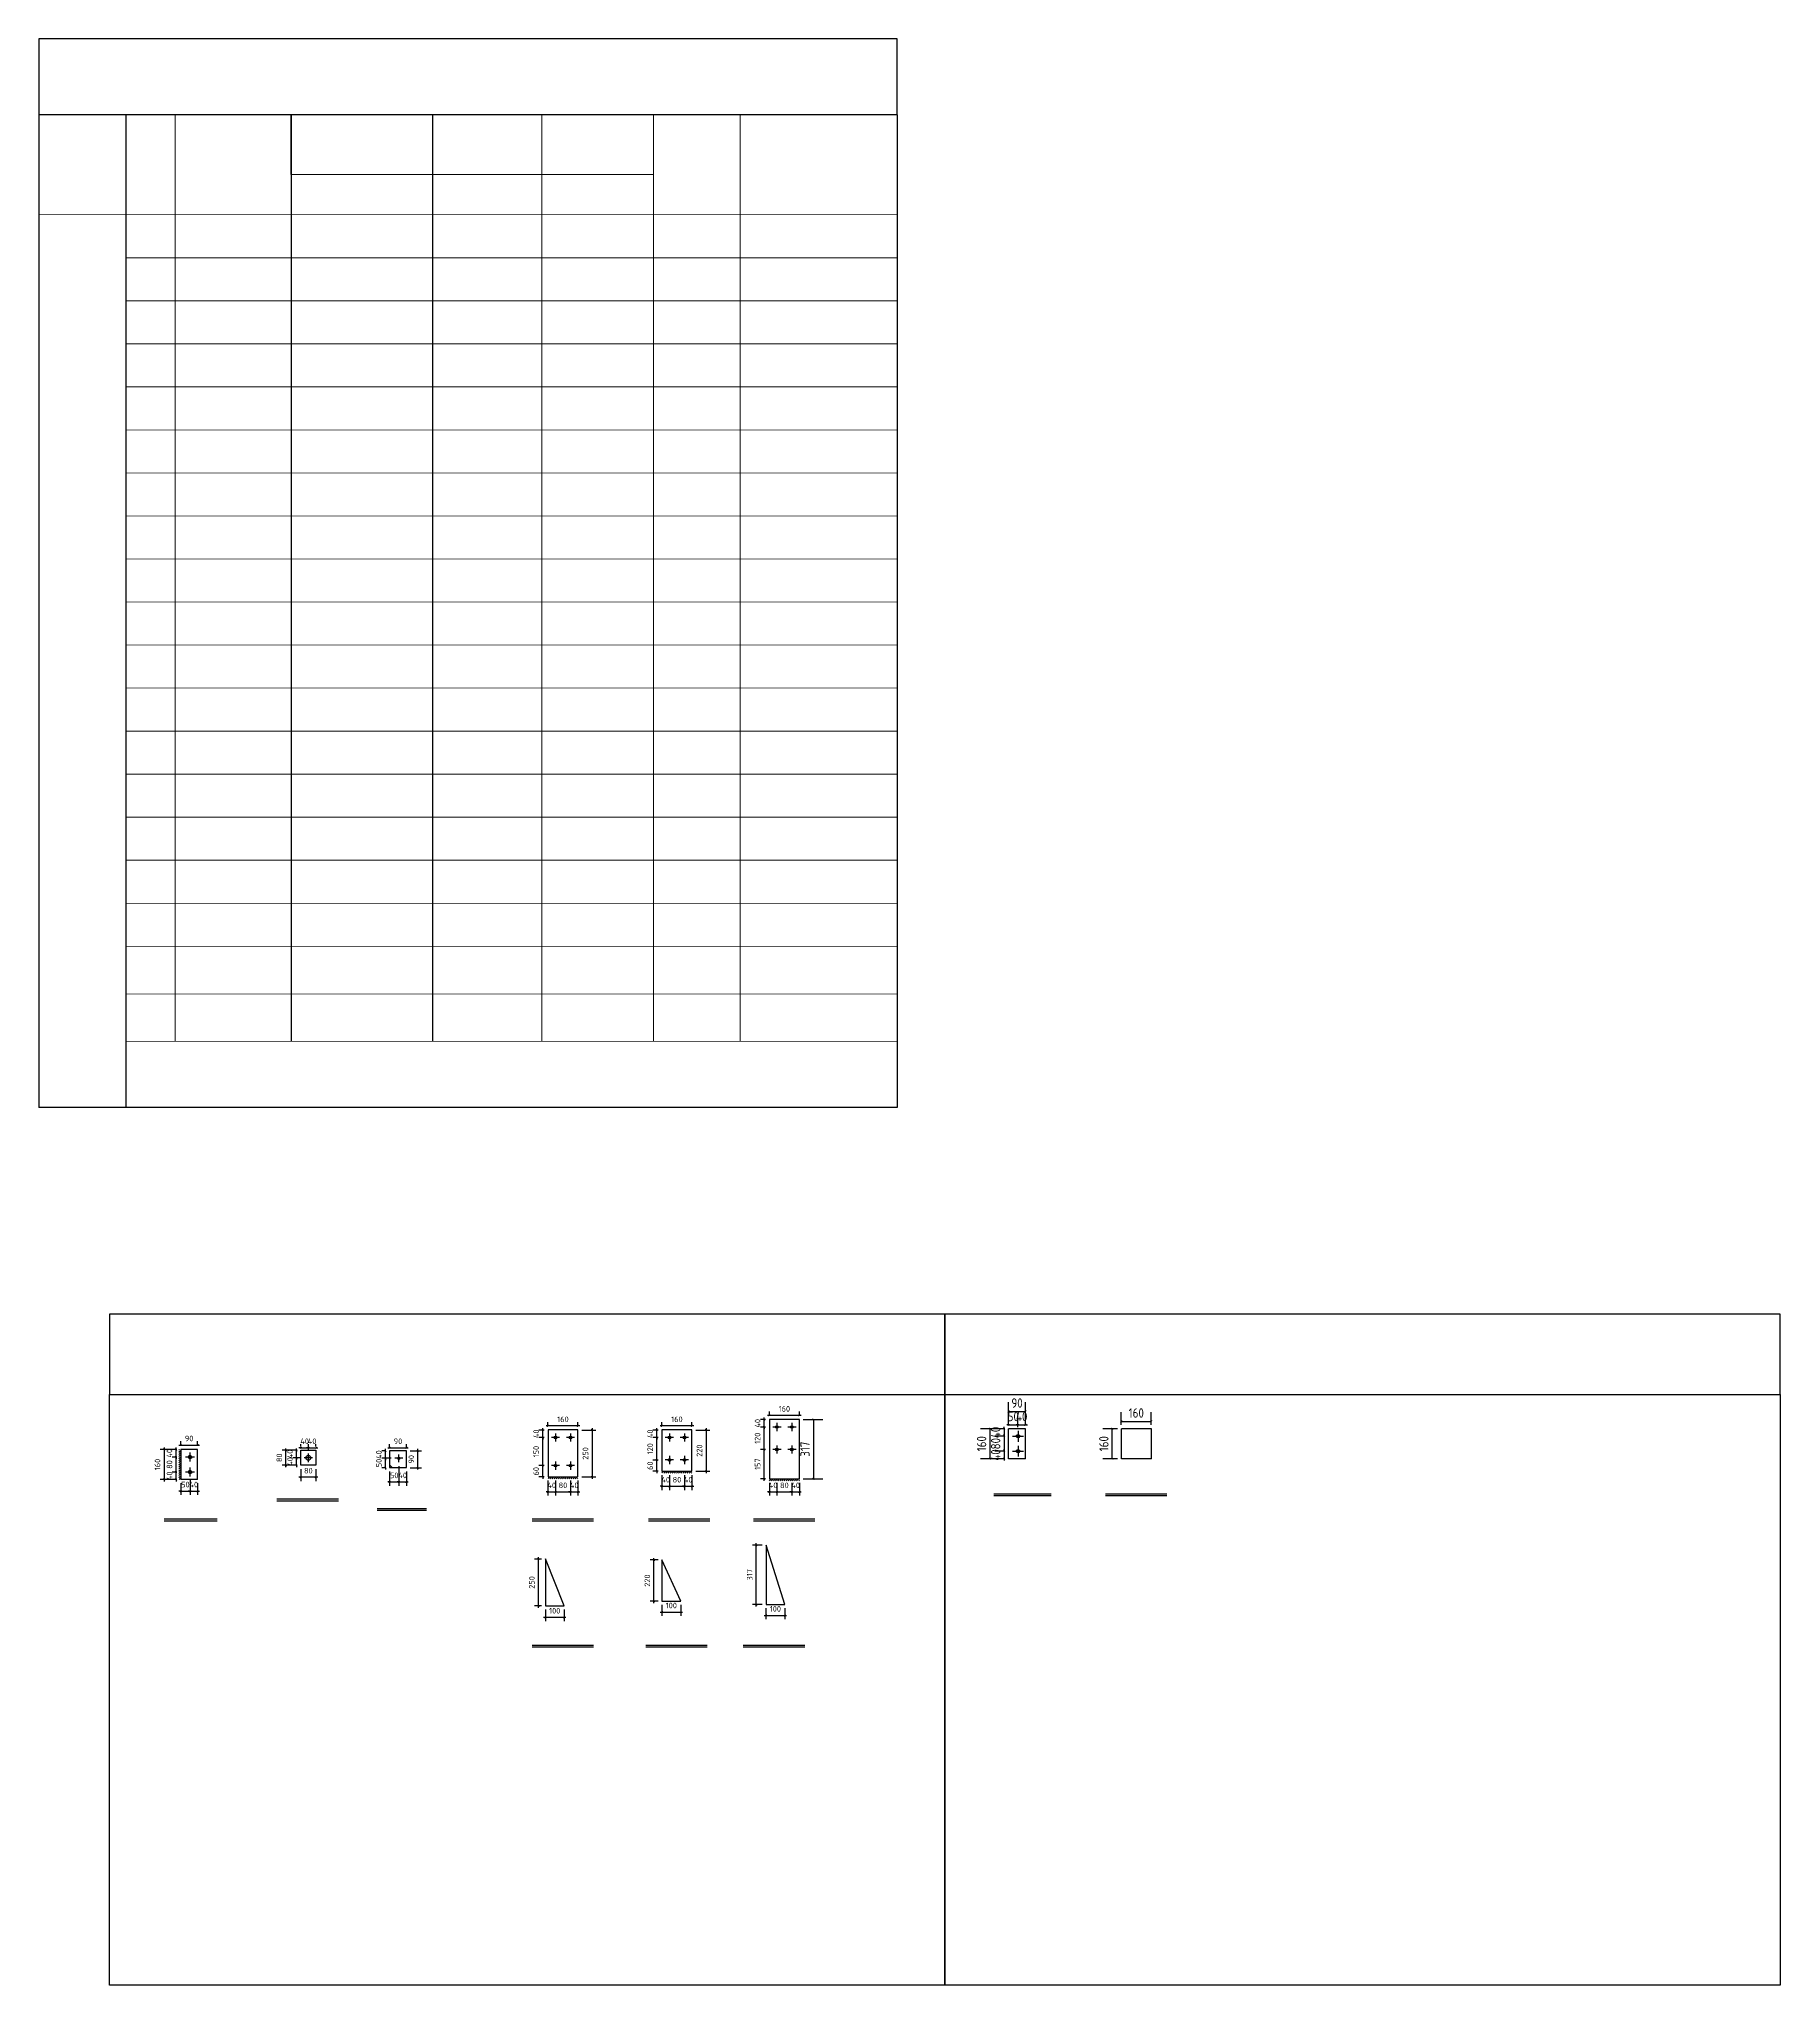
# Model space of a CAD drawing. Extents: x 565762 to 575049, y 171862 to 182243.
import ezdxf

# ---------------------------------------------------------------- set-up
doc = ezdxf.new("R2010")
doc.units = 0
doc.header["$LTSCALE"] = 1000
doc.header["$MEASUREMENT"] = 0
doc.layers.add('钢架', color=7, linetype='Continuous', lineweight=25)
doc.styles.get("Standard").update_dxf_attribs({"font": 'gbenor.shx', "bigfont": 'gbcbig.shx'})
doc.dimstyles.get("Standard").update_dxf_attribs({"dimscale": 100, "dimtxt": 3.5, "dimasz": 1, "dimexe": 2.5, "dimexo": 3, "dimgap": 1.5, "dimtad": 1, "dimdec": 0, "dimzin": 0, "dimdsep": 46, "dimtxsty": 'Standard', "dimblk": 'ARCHTICK', "dimcen": 0.09, "dimadec": 0, "dimazin": 0, "dimtfac": 1, "dimtdec": 0, "dimtix": 1, "dimtmove": 2, "dimatfit": 3, "dimfxl": 1, "dimtolj": 1, "dimtzin": 0, "dimarcsym": 0})

# ---------------------------------------------------------------- blocks, each defined once
blk = doc.blocks.new('_ArchTick')
at = {"color": 0, "linetype": 'ByBlock', "const_width": 0.4}
blk.add_lwpolyline([(-0.5, -0.5), (0.5, 0.5)], dxfattribs=at)
blk = doc.blocks.new('*D149')
at = {"color": 3, "lineweight": -2}
for p, q in [((568477, 174553), (568477, 174473)), ((568517, 174553), (568517, 174473)), ((568477, 174493), (568467, 174493)), ((568477, 174493), (568517, 174493)), ((568517, 174493), (568527, 174493))]:
    blk.add_line(p, q, dxfattribs=at)
at = {"layer": 'Defpoints', "color": 0}
for p in [(568477, 174573), (568517, 174573), (568517, 174493)]:
    blk.add_point(p, dxfattribs=at)
at = {"color": 3, "lineweight": -2, "xscale": 10, "yscale": 10, "zscale": 10}
blk.add_blockref('_ArchTick', (568477, 174493), dxfattribs=at)
at = {"color": 3, "lineweight": -2, "xscale": 10, "yscale": 10, "zscale": 10, "rotation": 180}
blk.add_blockref('_ArchTick', (568517, 174493), dxfattribs=at)
at = {"color": 0, "insert": (568497, 174528), "char_height": 30, "attachment_point": 5}
blk.add_mtext('\\A1;40', dxfattribs=at)
blk = doc.blocks.new('*D144')
at = {"color": 3, "lineweight": -2}
for p, q in [((568517, 174553), (568517, 174473)), ((568597, 174553), (568597, 174473)), ((568507, 174493), (568607, 174493))]:
    blk.add_line(p, q, dxfattribs=at)
at = {"layer": 'Defpoints', "color": 0}
for p in [(568517, 174573), (568597, 174573), (568597, 174493)]:
    blk.add_point(p, dxfattribs=at)
at = {"color": 3, "lineweight": -2, "xscale": 10, "yscale": 10, "zscale": 10, "rotation": 180}
blk.add_blockref('_ArchTick', (568517, 174493), dxfattribs=at)
at = {"color": 3, "lineweight": -2, "xscale": 10, "yscale": 10, "zscale": 10}
blk.add_blockref('_ArchTick', (568597, 174493), dxfattribs=at)
at = {"color": 0, "insert": (568557, 174528), "char_height": 30, "attachment_point": 5}
blk.add_mtext('\\A1;80', dxfattribs=at)
blk = doc.blocks.new('*D145')
at = {"color": 3, "lineweight": -2}
for p, q in [((568597, 174553), (568597, 174473)), ((568637, 174553), (568637, 174473)), ((568597, 174493), (568587, 174493)), ((568597, 174493), (568637, 174493)), ((568637, 174493), (568647, 174493))]:
    blk.add_line(p, q, dxfattribs=at)
at = {"layer": 'Defpoints', "color": 0}
for p in [(568597, 174573), (568637, 174573), (568637, 174493)]:
    blk.add_point(p, dxfattribs=at)
at = {"color": 3, "lineweight": -2, "xscale": 10, "yscale": 10, "zscale": 10}
blk.add_blockref('_ArchTick', (568597, 174493), dxfattribs=at)
at = {"color": 3, "lineweight": -2, "xscale": 10, "yscale": 10, "zscale": 10, "rotation": 180}
blk.add_blockref('_ArchTick', (568637, 174493), dxfattribs=at)
at = {"color": 0, "insert": (568617, 174528), "char_height": 30, "attachment_point": 5}
blk.add_mtext('\\A1;40', dxfattribs=at)
blk = doc.blocks.new('*D146')
at = {"color": 3, "lineweight": -2}
for p, q in [((568457, 174633), (568429, 174633)), ((568449, 174633), (568449, 174643)), ((568449, 174573), (568449, 174633)), ((568457, 174573), (568429, 174573)), ((568449, 174573), (568449, 174563))]:
    blk.add_line(p, q, dxfattribs=at)
at = {"layer": 'Defpoints', "color": 0}
for p in [(568449, 174633), (568477, 174633), (568477, 174573)]:
    blk.add_point(p, dxfattribs=at)
at = {"color": 3, "lineweight": -2, "xscale": 10, "yscale": 10, "zscale": 10}
for p, rotation in [((568449, 174633), 270), ((568449, 174573), 90)]:
    blk.add_blockref('_ArchTick', p, dxfattribs=dict(at, rotation=rotation))
at = {"color": 0, "insert": (568414, 174603), "char_height": 30, "attachment_point": 5, "rotation": 90}
blk.add_mtext('\\A1;60', dxfattribs=at)
blk = doc.blocks.new('*D147')
at = {"color": 3, "lineweight": -2}
for p, q in [((568457, 174783), (568429, 174783)), ((568449, 174623), (568449, 174793)), ((568457, 174633), (568429, 174633))]:
    blk.add_line(p, q, dxfattribs=at)
at = {"layer": 'Defpoints', "color": 0}
for p in [(568449, 174783), (568477, 174783), (568477, 174633)]:
    blk.add_point(p, dxfattribs=at)
at = {"color": 3, "lineweight": -2, "xscale": 10, "yscale": 10, "zscale": 10}
for p, rotation in [((568449, 174783), 90), ((568449, 174633), 270)]:
    blk.add_blockref('_ArchTick', p, dxfattribs=dict(at, rotation=rotation))
at = {"color": 0, "insert": (568414, 174708), "char_height": 30, "attachment_point": 5, "rotation": 90}
blk.add_mtext('\\A1;150', dxfattribs=at)
blk = doc.blocks.new('*D150')
at = {"color": 3, "lineweight": -2}
for p, q in [((568457, 174823), (568429, 174823)), ((568449, 174823), (568449, 174833)), ((568449, 174783), (568449, 174823)), ((568457, 174783), (568429, 174783)), ((568449, 174783), (568449, 174773))]:
    blk.add_line(p, q, dxfattribs=at)
at = {"layer": 'Defpoints', "color": 0}
for p in [(568449, 174823), (568477, 174823), (568477, 174783)]:
    blk.add_point(p, dxfattribs=at)
at = {"color": 3, "lineweight": -2, "xscale": 10, "yscale": 10, "zscale": 10}
for p, rotation in [((568449, 174823), 270), ((568449, 174783), 90)]:
    blk.add_blockref('_ArchTick', p, dxfattribs=dict(at, rotation=rotation))
at = {"color": 0, "insert": (568414, 174803), "char_height": 30, "attachment_point": 5, "rotation": 90}
blk.add_mtext('\\A1;40', dxfattribs=at)
blk = doc.blocks.new('*D151')
at = {"color": 3, "lineweight": -2}
for p, q in [((568647, 174845), (568467, 174845)), ((568477, 174843), (568477, 174865)), ((568637, 174843), (568637, 174865))]:
    blk.add_line(p, q, dxfattribs=at)
at = {"layer": 'Defpoints', "color": 0}
for p in [(568477, 174845), (568477, 174823), (568637, 174823)]:
    blk.add_point(p, dxfattribs=at)
at = {"color": 3, "lineweight": -2, "xscale": 10, "yscale": 10, "zscale": 10, "rotation": 180}
blk.add_blockref('_ArchTick', (568477, 174845), dxfattribs=at)
at = {"color": 3, "lineweight": -2, "xscale": 10, "yscale": 10, "zscale": 10}
blk.add_blockref('_ArchTick', (568637, 174845), dxfattribs=at)
at = {"color": 0, "insert": (568557, 174880), "char_height": 30, "attachment_point": 5}
blk.add_mtext('\\A1;160', dxfattribs=at)
blk = doc.blocks.new('*D148')
at = {"color": 3, "lineweight": -2}
for p, q in [((568657, 174823), (568732, 174823)), ((568712, 174833), (568712, 174563)), ((568657, 174573), (568732, 174573))]:
    blk.add_line(p, q, dxfattribs=at)
at = {"layer": 'Defpoints', "color": 0}
for p in [(568637, 174823), (568637, 174573), (568712, 174573)]:
    blk.add_point(p, dxfattribs=at)
at = {"color": 3, "lineweight": -2, "xscale": 10, "yscale": 10, "zscale": 10}
for p, rotation in [((568712, 174823), 90), ((568712, 174573), 270)]:
    blk.add_blockref('_ArchTick', p, dxfattribs=dict(at, rotation=rotation))
at = {"color": 0, "insert": (568677, 174698), "char_height": 30, "attachment_point": 5, "rotation": 90}
blk.add_mtext('\\A1;250', dxfattribs=at)
blk = doc.blocks.new('*D157')
at = {"color": 3, "lineweight": -2}
for p, q in [((569085, 174523), (569075, 174523)), ((569085, 174583), (569085, 174503)), ((569085, 174523), (569125, 174523)), ((569125, 174583), (569125, 174503)), ((569125, 174523), (569135, 174523))]:
    blk.add_line(p, q, dxfattribs=at)
at = {"layer": 'Defpoints', "color": 0}
for p in [(569085, 174603), (569125, 174603), (569125, 174523)]:
    blk.add_point(p, dxfattribs=at)
at = {"color": 3, "lineweight": -2, "xscale": 10, "yscale": 10, "zscale": 10}
blk.add_blockref('_ArchTick', (569085, 174523), dxfattribs=at)
at = {"color": 3, "lineweight": -2, "xscale": 10, "yscale": 10, "zscale": 10, "rotation": 180}
blk.add_blockref('_ArchTick', (569125, 174523), dxfattribs=at)
at = {"color": 0, "insert": (569105, 174558), "char_height": 30, "attachment_point": 5}
blk.add_mtext('\\A1;40', dxfattribs=at)
blk = doc.blocks.new('*D152')
at = {"color": 3, "lineweight": -2}
for p, q in [((569115, 174523), (569215, 174523)), ((569125, 174583), (569125, 174503)), ((569205, 174583), (569205, 174503))]:
    blk.add_line(p, q, dxfattribs=at)
at = {"layer": 'Defpoints', "color": 0}
for p in [(569125, 174603), (569205, 174603), (569205, 174523)]:
    blk.add_point(p, dxfattribs=at)
at = {"color": 3, "lineweight": -2, "xscale": 10, "yscale": 10, "zscale": 10, "rotation": 180}
blk.add_blockref('_ArchTick', (569125, 174523), dxfattribs=at)
at = {"color": 3, "lineweight": -2, "xscale": 10, "yscale": 10, "zscale": 10}
blk.add_blockref('_ArchTick', (569205, 174523), dxfattribs=at)
at = {"color": 0, "insert": (569165, 174558), "char_height": 30, "attachment_point": 5}
blk.add_mtext('\\A1;80', dxfattribs=at)
blk = doc.blocks.new('*D153')
at = {"color": 3, "lineweight": -2}
for p, q in [((569205, 174523), (569195, 174523)), ((569205, 174583), (569205, 174503)), ((569205, 174523), (569245, 174523)), ((569245, 174583), (569245, 174503)), ((569245, 174523), (569255, 174523))]:
    blk.add_line(p, q, dxfattribs=at)
at = {"layer": 'Defpoints', "color": 0}
for p in [(569205, 174603), (569245, 174603), (569245, 174523)]:
    blk.add_point(p, dxfattribs=at)
at = {"color": 3, "lineweight": -2, "xscale": 10, "yscale": 10, "zscale": 10}
blk.add_blockref('_ArchTick', (569205, 174523), dxfattribs=at)
at = {"color": 3, "lineweight": -2, "xscale": 10, "yscale": 10, "zscale": 10, "rotation": 180}
blk.add_blockref('_ArchTick', (569245, 174523), dxfattribs=at)
at = {"color": 0, "insert": (569225, 174558), "char_height": 30, "attachment_point": 5}
blk.add_mtext('\\A1;40', dxfattribs=at)
blk = doc.blocks.new('*D154')
at = {"color": 3, "lineweight": -2}
for p, q in [((569065, 174663), (569037, 174663)), ((569057, 174663), (569057, 174673)), ((569057, 174603), (569057, 174663)), ((569065, 174603), (569037, 174603)), ((569057, 174603), (569057, 174593))]:
    blk.add_line(p, q, dxfattribs=at)
at = {"layer": 'Defpoints', "color": 0}
for p in [(569057, 174663), (569085, 174663), (569085, 174603)]:
    blk.add_point(p, dxfattribs=at)
at = {"color": 3, "lineweight": -2, "xscale": 10, "yscale": 10, "zscale": 10}
for p, rotation in [((569057, 174663), 270), ((569057, 174603), 90)]:
    blk.add_blockref('_ArchTick', p, dxfattribs=dict(at, rotation=rotation))
at = {"color": 0, "insert": (569022, 174633), "char_height": 30, "attachment_point": 5, "rotation": 90}
blk.add_mtext('\\A1;60', dxfattribs=at)
blk = doc.blocks.new('*D155')
at = {"color": 3, "lineweight": -2}
for p, q in [((569065, 174783), (569037, 174783)), ((569057, 174653), (569057, 174793)), ((569065, 174663), (569037, 174663))]:
    blk.add_line(p, q, dxfattribs=at)
at = {"layer": 'Defpoints', "color": 0}
for p in [(569057, 174783), (569085, 174783), (569085, 174663)]:
    blk.add_point(p, dxfattribs=at)
at = {"color": 3, "lineweight": -2, "xscale": 10, "yscale": 10, "zscale": 10}
for p, rotation in [((569057, 174783), 90), ((569057, 174663), 270)]:
    blk.add_blockref('_ArchTick', p, dxfattribs=dict(at, rotation=rotation))
at = {"color": 0, "insert": (569022, 174723), "char_height": 30, "attachment_point": 5, "rotation": 90}
blk.add_mtext('\\A1;120', dxfattribs=at)
blk = doc.blocks.new('*D158')
at = {"color": 3, "lineweight": -2}
for p, q in [((569065, 174823), (569037, 174823)), ((569057, 174823), (569057, 174833)), ((569057, 174783), (569057, 174823)), ((569065, 174783), (569037, 174783)), ((569057, 174783), (569057, 174773))]:
    blk.add_line(p, q, dxfattribs=at)
at = {"layer": 'Defpoints', "color": 0}
for p in [(569057, 174823), (569085, 174823), (569085, 174783)]:
    blk.add_point(p, dxfattribs=at)
at = {"color": 3, "lineweight": -2, "xscale": 10, "yscale": 10, "zscale": 10}
for p, rotation in [((569057, 174823), 270), ((569057, 174783), 90)]:
    blk.add_blockref('_ArchTick', p, dxfattribs=dict(at, rotation=rotation))
at = {"color": 0, "insert": (569022, 174803), "char_height": 30, "attachment_point": 5, "rotation": 90}
blk.add_mtext('\\A1;40', dxfattribs=at)
blk = doc.blocks.new('*D159')
at = {"color": 3, "lineweight": -2}
for p, q in [((569255, 174845), (569075, 174845)), ((569085, 174843), (569085, 174865)), ((569245, 174843), (569245, 174865))]:
    blk.add_line(p, q, dxfattribs=at)
at = {"layer": 'Defpoints', "color": 0}
for p in [(569085, 174845), (569085, 174823), (569245, 174823)]:
    blk.add_point(p, dxfattribs=at)
at = {"color": 3, "lineweight": -2, "xscale": 10, "yscale": 10, "zscale": 10, "rotation": 180}
blk.add_blockref('_ArchTick', (569085, 174845), dxfattribs=at)
at = {"color": 3, "lineweight": -2, "xscale": 10, "yscale": 10, "zscale": 10}
blk.add_blockref('_ArchTick', (569245, 174845), dxfattribs=at)
at = {"color": 0, "insert": (569165, 174880), "char_height": 30, "attachment_point": 5}
blk.add_mtext('\\A1;160', dxfattribs=at)
blk = doc.blocks.new('*D156')
at = {"color": 3, "lineweight": -2}
for p, q in [((569265, 174823), (569340, 174823)), ((569320, 174833), (569320, 174593)), ((569265, 174603), (569340, 174603))]:
    blk.add_line(p, q, dxfattribs=at)
at = {"layer": 'Defpoints', "color": 0}
for p in [(569245, 174823), (569245, 174603), (569320, 174603)]:
    blk.add_point(p, dxfattribs=at)
at = {"color": 3, "lineweight": -2, "xscale": 10, "yscale": 10, "zscale": 10}
for p, rotation in [((569320, 174823), 90), ((569320, 174603), 270)]:
    blk.add_blockref('_ArchTick', p, dxfattribs=dict(at, rotation=rotation))
at = {"color": 0, "insert": (569285, 174713), "char_height": 30, "attachment_point": 5, "rotation": 90}
blk.add_mtext('\\A1;220', dxfattribs=at)
blk = doc.blocks.new('*D165')
at = {"color": 3, "lineweight": -2}
for p, q in [((569658, 174542), (569658, 174473)), ((569698, 174542), (569698, 174473)), ((569658, 174493), (569648, 174493)), ((569658, 174493), (569698, 174493)), ((569698, 174493), (569708, 174493))]:
    blk.add_line(p, q, dxfattribs=at)
at = {"layer": 'Defpoints', "color": 0}
for p in [(569658, 174562), (569698, 174562), (569698, 174493)]:
    blk.add_point(p, dxfattribs=at)
at = {"color": 3, "lineweight": -2, "xscale": 10, "yscale": 10, "zscale": 10}
blk.add_blockref('_ArchTick', (569658, 174493), dxfattribs=at)
at = {"color": 3, "lineweight": -2, "xscale": 10, "yscale": 10, "zscale": 10, "rotation": 180}
blk.add_blockref('_ArchTick', (569698, 174493), dxfattribs=at)
at = {"color": 0, "insert": (569678, 174528), "char_height": 30, "attachment_point": 5}
blk.add_mtext('\\A1;40', dxfattribs=at)
blk = doc.blocks.new('*D160')
at = {"color": 3, "lineweight": -2}
for p, q in [((569698, 174542), (569698, 174473)), ((569778, 174542), (569778, 174473)), ((569688, 174493), (569788, 174493))]:
    blk.add_line(p, q, dxfattribs=at)
at = {"layer": 'Defpoints', "color": 0}
for p in [(569698, 174562), (569778, 174562), (569778, 174493)]:
    blk.add_point(p, dxfattribs=at)
at = {"color": 3, "lineweight": -2, "xscale": 10, "yscale": 10, "zscale": 10, "rotation": 180}
blk.add_blockref('_ArchTick', (569698, 174493), dxfattribs=at)
at = {"color": 3, "lineweight": -2, "xscale": 10, "yscale": 10, "zscale": 10}
blk.add_blockref('_ArchTick', (569778, 174493), dxfattribs=at)
at = {"color": 0, "insert": (569738, 174528), "char_height": 30, "attachment_point": 5}
blk.add_mtext('\\A1;80', dxfattribs=at)
blk = doc.blocks.new('*D161')
at = {"color": 3, "lineweight": -2}
for p, q in [((569778, 174542), (569778, 174473)), ((569818, 174542), (569818, 174473)), ((569778, 174493), (569768, 174493)), ((569778, 174493), (569818, 174493)), ((569818, 174493), (569828, 174493))]:
    blk.add_line(p, q, dxfattribs=at)
at = {"layer": 'Defpoints', "color": 0}
for p in [(569778, 174562), (569818, 174562), (569818, 174493)]:
    blk.add_point(p, dxfattribs=at)
at = {"color": 3, "lineweight": -2, "xscale": 10, "yscale": 10, "zscale": 10}
blk.add_blockref('_ArchTick', (569778, 174493), dxfattribs=at)
at = {"color": 3, "lineweight": -2, "xscale": 10, "yscale": 10, "zscale": 10, "rotation": 180}
blk.add_blockref('_ArchTick', (569818, 174493), dxfattribs=at)
at = {"color": 0, "insert": (569798, 174528), "char_height": 30, "attachment_point": 5}
blk.add_mtext('\\A1;40', dxfattribs=at)
blk = doc.blocks.new('*D162')
at = {"color": 3, "lineweight": -2}
for p, q in [((569638, 174719), (569610, 174719)), ((569630, 174552), (569630, 174729)), ((569638, 174562), (569610, 174562))]:
    blk.add_line(p, q, dxfattribs=at)
at = {"layer": 'Defpoints', "color": 0}
for p in [(569630, 174719), (569658, 174719), (569658, 174562)]:
    blk.add_point(p, dxfattribs=at)
at = {"color": 3, "lineweight": -2, "xscale": 10, "yscale": 10, "zscale": 10}
for p, rotation in [((569630, 174719), 90), ((569630, 174562), 270)]:
    blk.add_blockref('_ArchTick', p, dxfattribs=dict(at, rotation=rotation))
at = {"color": 0, "insert": (569595, 174641), "char_height": 30, "attachment_point": 5, "rotation": 90}
blk.add_mtext('\\A1;157', dxfattribs=at)
blk = doc.blocks.new('*D163')
at = {"color": 3, "lineweight": -2}
for p, q in [((569638, 174839), (569610, 174839)), ((569630, 174709), (569630, 174849)), ((569638, 174719), (569610, 174719))]:
    blk.add_line(p, q, dxfattribs=at)
at = {"layer": 'Defpoints', "color": 0}
for p in [(569630, 174839), (569658, 174839), (569658, 174719)]:
    blk.add_point(p, dxfattribs=at)
at = {"color": 3, "lineweight": -2, "xscale": 10, "yscale": 10, "zscale": 10}
for p, rotation in [((569630, 174839), 90), ((569630, 174719), 270)]:
    blk.add_blockref('_ArchTick', p, dxfattribs=dict(at, rotation=rotation))
at = {"color": 0, "insert": (569595, 174779), "char_height": 30, "attachment_point": 5, "rotation": 90}
blk.add_mtext('\\A1;120', dxfattribs=at)
blk = doc.blocks.new('*D166')
at = {"color": 3, "lineweight": -2}
for p, q in [((569638, 174879), (569610, 174879)), ((569638, 174839), (569610, 174839)), ((569630, 174879), (569630, 174889)), ((569630, 174839), (569630, 174879)), ((569630, 174839), (569630, 174829))]:
    blk.add_line(p, q, dxfattribs=at)
at = {"layer": 'Defpoints', "color": 0}
for p in [(569630, 174879), (569658, 174879), (569658, 174839)]:
    blk.add_point(p, dxfattribs=at)
at = {"color": 3, "lineweight": -2, "xscale": 10, "yscale": 10, "zscale": 10}
for p, rotation in [((569630, 174879), 270), ((569630, 174839), 90)]:
    blk.add_blockref('_ArchTick', p, dxfattribs=dict(at, rotation=rotation))
at = {"color": 0, "insert": (569595, 174859), "char_height": 30, "attachment_point": 5, "rotation": 90}
blk.add_mtext('\\A1;40', dxfattribs=at)
blk = doc.blocks.new('*D167')
at = {"color": 3, "lineweight": -2}
for p, q in [((569658, 174899), (569658, 174921)), ((569818, 174899), (569818, 174921)), ((569828, 174901), (569648, 174901))]:
    blk.add_line(p, q, dxfattribs=at)
at = {"layer": 'Defpoints', "color": 0}
for p in [(569658, 174901), (569658, 174879), (569818, 174879)]:
    blk.add_point(p, dxfattribs=at)
at = {"color": 3, "lineweight": -2, "xscale": 10, "yscale": 10, "zscale": 10, "rotation": 180}
blk.add_blockref('_ArchTick', (569658, 174901), dxfattribs=at)
at = {"color": 3, "lineweight": -2, "xscale": 10, "yscale": 10, "zscale": 10}
blk.add_blockref('_ArchTick', (569818, 174901), dxfattribs=at)
at = {"color": 0, "insert": (569738, 174936), "char_height": 30, "attachment_point": 5}
blk.add_mtext('\\A1;160', dxfattribs=at)
blk = doc.blocks.new('*D164')
at = {"color": 3, "lineweight": -2}
for p, q in [((569838, 174879), (569943, 174879)), ((569893, 174879), (569893, 174562)), ((569838, 174562), (569943, 174562))]:
    blk.add_line(p, q, dxfattribs=at)
at = {"layer": 'Defpoints', "color": 0}
for p in [(569818, 174879), (569818, 174562), (569893, 174562)]:
    blk.add_point(p, dxfattribs=at)
at = {"color": 3, "lineweight": -2, "xscale": 10, "yscale": 10, "zscale": 10}
for p, rotation in [((569893, 174879), 90), ((569893, 174562), 270)]:
    blk.add_blockref('_ArchTick', p, dxfattribs=dict(at, rotation=rotation))
at = {"color": 0, "insert": (569848, 174721), "char_height": 50, "attachment_point": 5, "rotation": 90}
blk.add_mtext('\\A1;317', dxfattribs=at)
blk = doc.blocks.new('*D168')
at = {"color": 3, "lineweight": -2}
for p, q in [((567682, 174631), (567682, 174526)), ((567632, 174546), (567622, 174546)), ((567632, 174602), (567632, 174526)), ((567632, 174546), (567682, 174546)), ((567682, 174546), (567692, 174546))]:
    blk.add_line(p, q, dxfattribs=at)
at = {"layer": 'Defpoints', "color": 0}
for p in [(567632, 174622), (567682, 174651), (567682, 174546)]:
    blk.add_point(p, dxfattribs=at)
at = {"color": 3, "lineweight": -2, "xscale": 10, "yscale": 10, "zscale": 10}
blk.add_blockref('_ArchTick', (567632, 174546), dxfattribs=at)
at = {"color": 3, "lineweight": -2, "xscale": 10, "yscale": 10, "zscale": 10, "rotation": 180}
blk.add_blockref('_ArchTick', (567682, 174546), dxfattribs=at)
at = {"color": 0, "insert": (567657, 174581), "char_height": 30, "attachment_point": 5}
blk.add_mtext('\\A1;50', dxfattribs=at)
blk = doc.blocks.new('*D169')
at = {"color": 3, "lineweight": -2}
for p, q in [((567682, 174631), (567682, 174526)), ((567682, 174546), (567672, 174546)), ((567682, 174546), (567722, 174546)), ((567722, 174602), (567722, 174526)), ((567722, 174546), (567732, 174546))]:
    blk.add_line(p, q, dxfattribs=at)
at = {"layer": 'Defpoints', "color": 0}
for p in [(567682, 174651), (567722, 174622), (567722, 174546)]:
    blk.add_point(p, dxfattribs=at)
at = {"color": 3, "lineweight": -2, "xscale": 10, "yscale": 10, "zscale": 10}
blk.add_blockref('_ArchTick', (567682, 174546), dxfattribs=at)
at = {"color": 3, "lineweight": -2, "xscale": 10, "yscale": 10, "zscale": 10, "rotation": 180}
blk.add_blockref('_ArchTick', (567722, 174546), dxfattribs=at)
at = {"color": 0, "insert": (567702, 174581), "char_height": 30, "attachment_point": 5}
blk.add_mtext('\\A1;40', dxfattribs=at)
blk = doc.blocks.new('*D170')
at = {"color": 3, "lineweight": -2}
for p, q in [((567641, 174672), (567590, 174672)), ((567612, 174622), (567590, 174622)), ((567610, 174672), (567610, 174682)), ((567610, 174622), (567610, 174672)), ((567610, 174622), (567610, 174612))]:
    blk.add_line(p, q, dxfattribs=at)
at = {"layer": 'Defpoints', "color": 0}
for p in [(567610, 174672), (567632, 174622), (567661, 174672)]:
    blk.add_point(p, dxfattribs=at)
at = {"color": 3, "lineweight": -2, "xscale": 10, "yscale": 10, "zscale": 10}
for p, rotation in [((567610, 174672), 270), ((567610, 174622), 90)]:
    blk.add_blockref('_ArchTick', p, dxfattribs=dict(at, rotation=rotation))
at = {"color": 0, "insert": (567575, 174647), "char_height": 30, "attachment_point": 5, "rotation": 90}
blk.add_mtext('\\A1;50', dxfattribs=at)
blk = doc.blocks.new('*D171')
at = {"color": 3, "lineweight": -2}
for p, q in [((567612, 174712), (567590, 174712)), ((567610, 174712), (567610, 174722)), ((567610, 174672), (567610, 174712)), ((567641, 174672), (567590, 174672)), ((567610, 174672), (567610, 174662))]:
    blk.add_line(p, q, dxfattribs=at)
at = {"layer": 'Defpoints', "color": 0}
for p in [(567610, 174712), (567632, 174712), (567661, 174672)]:
    blk.add_point(p, dxfattribs=at)
at = {"color": 3, "lineweight": -2, "xscale": 10, "yscale": 10, "zscale": 10}
for p, rotation in [((567610, 174712), 270), ((567610, 174672), 90)]:
    blk.add_blockref('_ArchTick', p, dxfattribs=dict(at, rotation=rotation))
at = {"color": 0, "insert": (567575, 174692), "char_height": 30, "attachment_point": 5, "rotation": 90}
blk.add_mtext('\\A1;40', dxfattribs=at)
blk = doc.blocks.new('*D172')
at = {"color": 3, "lineweight": -2}
for p, q in [((567622, 174728), (567732, 174728)), ((567632, 174732), (567632, 174748)), ((567722, 174732), (567722, 174748))]:
    blk.add_line(p, q, dxfattribs=at)
at = {"layer": 'Defpoints', "color": 0}
for p in [(567632, 174712), (567722, 174728), (567722, 174712)]:
    blk.add_point(p, dxfattribs=at)
at = {"color": 3, "lineweight": -2, "xscale": 10, "yscale": 10, "zscale": 10, "rotation": 180}
blk.add_blockref('_ArchTick', (567632, 174728), dxfattribs=at)
at = {"color": 3, "lineweight": -2, "xscale": 10, "yscale": 10, "zscale": 10}
blk.add_blockref('_ArchTick', (567722, 174728), dxfattribs=at)
at = {"color": 0, "insert": (567677, 174763), "char_height": 30, "attachment_point": 5}
blk.add_mtext('\\A1;90', dxfattribs=at)
blk = doc.blocks.new('*D173')
at = {"color": 3, "lineweight": -2}
for p, q in [((567742, 174712), (567803, 174712)), ((567783, 174612), (567783, 174722)), ((567742, 174622), (567803, 174622))]:
    blk.add_line(p, q, dxfattribs=at)
at = {"layer": 'Defpoints', "color": 0}
for p in [(567722, 174712), (567783, 174712), (567722, 174622)]:
    blk.add_point(p, dxfattribs=at)
at = {"color": 3, "lineweight": -2, "xscale": 10, "yscale": 10, "zscale": 10}
for p, rotation in [((567783, 174712), 90), ((567783, 174622), 270)]:
    blk.add_blockref('_ArchTick', p, dxfattribs=dict(at, rotation=rotation))
at = {"color": 0, "insert": (567748, 174667), "char_height": 30, "attachment_point": 5, "rotation": 90}
blk.add_mtext('\\A1;90', dxfattribs=at)
blk = doc.blocks.new('*D1069')
at = {"color": 3, "lineweight": -2}
for p, q in [((566493, 174599), (566493, 174609)), ((566498, 174599), (566473, 174599)), ((566498, 174559), (566473, 174559)), ((566493, 174559), (566493, 174599)), ((566493, 174559), (566493, 174549))]:
    blk.add_line(p, q, dxfattribs=at)
at = {"layer": 'Defpoints', "color": 0}
for p in [(566493, 174599), (566518, 174599), (566518, 174559)]:
    blk.add_point(p, dxfattribs=at)
at = {"color": 3, "lineweight": -2, "xscale": 10, "yscale": 10, "zscale": 10}
for p, rotation in [((566493, 174599), 270), ((566493, 174559), 90)]:
    blk.add_blockref('_ArchTick', p, dxfattribs=dict(at, rotation=rotation))
at = {"color": 0, "insert": (566458, 174579), "char_height": 30, "attachment_point": 5, "rotation": 90}
blk.add_mtext('\\A1;40', dxfattribs=at)
blk = doc.blocks.new('*D1070')
at = {"color": 3, "lineweight": -2}
for p, q in [((566498, 174679), (566473, 174679)), ((566493, 174589), (566493, 174689)), ((566498, 174599), (566473, 174599))]:
    blk.add_line(p, q, dxfattribs=at)
at = {"layer": 'Defpoints', "color": 0}
for p in [(566493, 174679), (566518, 174679), (566518, 174599)]:
    blk.add_point(p, dxfattribs=at)
at = {"color": 3, "lineweight": -2, "xscale": 10, "yscale": 10, "zscale": 10}
for p, rotation in [((566493, 174679), 90), ((566493, 174599), 270)]:
    blk.add_blockref('_ArchTick', p, dxfattribs=dict(at, rotation=rotation))
at = {"color": 0, "insert": (566458, 174639), "char_height": 30, "attachment_point": 5, "rotation": 90}
blk.add_mtext('\\A1;80', dxfattribs=at)
blk = doc.blocks.new('*D1071')
at = {"color": 3, "lineweight": -2}
for p, q in [((566498, 174719), (566473, 174719)), ((566493, 174719), (566493, 174729)), ((566493, 174679), (566493, 174719)), ((566498, 174679), (566473, 174679)), ((566493, 174679), (566493, 174669))]:
    blk.add_line(p, q, dxfattribs=at)
at = {"layer": 'Defpoints', "color": 0}
for p in [(566493, 174719), (566518, 174719), (566518, 174679)]:
    blk.add_point(p, dxfattribs=at)
at = {"color": 3, "lineweight": -2, "xscale": 10, "yscale": 10, "zscale": 10}
for p, rotation in [((566493, 174719), 270), ((566493, 174679), 90)]:
    blk.add_blockref('_ArchTick', p, dxfattribs=dict(at, rotation=rotation))
at = {"color": 0, "insert": (566458, 174699), "char_height": 30, "attachment_point": 5, "rotation": 90}
blk.add_mtext('\\A1;40', dxfattribs=at)
blk = doc.blocks.new('*D1072')
at = {"color": 3, "lineweight": -2}
for p, q in [((566518, 174539), (566518, 174477)), ((566568, 174555), (566568, 174477)), ((566518, 174497), (566508, 174497)), ((566518, 174497), (566568, 174497)), ((566568, 174497), (566578, 174497))]:
    blk.add_line(p, q, dxfattribs=at)
at = {"layer": 'Defpoints', "color": 0}
for p in [(566518, 174559), (566568, 174575), (566568, 174497)]:
    blk.add_point(p, dxfattribs=at)
at = {"color": 3, "lineweight": -2, "xscale": 10, "yscale": 10, "zscale": 10}
blk.add_blockref('_ArchTick', (566518, 174497), dxfattribs=at)
at = {"color": 3, "lineweight": -2, "xscale": 10, "yscale": 10, "zscale": 10, "rotation": 180}
blk.add_blockref('_ArchTick', (566568, 174497), dxfattribs=at)
at = {"color": 0, "insert": (566543, 174532), "char_height": 30, "attachment_point": 5}
blk.add_mtext('\\A1;50', dxfattribs=at)
blk = doc.blocks.new('*D1073')
at = {"color": 3, "lineweight": -2}
for p, q in [((566568, 174555), (566568, 174477)), ((566608, 174539), (566608, 174477)), ((566568, 174497), (566558, 174497)), ((566568, 174497), (566608, 174497)), ((566608, 174497), (566618, 174497))]:
    blk.add_line(p, q, dxfattribs=at)
at = {"layer": 'Defpoints', "color": 0}
for p in [(566568, 174575), (566608, 174559), (566608, 174497)]:
    blk.add_point(p, dxfattribs=at)
at = {"color": 3, "lineweight": -2, "xscale": 10, "yscale": 10, "zscale": 10}
blk.add_blockref('_ArchTick', (566568, 174497), dxfattribs=at)
at = {"color": 3, "lineweight": -2, "xscale": 10, "yscale": 10, "zscale": 10, "rotation": 180}
blk.add_blockref('_ArchTick', (566608, 174497), dxfattribs=at)
at = {"color": 0, "insert": (566588, 174532), "char_height": 30, "attachment_point": 5}
blk.add_mtext('\\A1;40', dxfattribs=at)
blk = doc.blocks.new('*D1074')
at = {"color": 3, "lineweight": -2}
for p, q in [((566498, 174719), (566409, 174719)), ((566429, 174729), (566429, 174549)), ((566498, 174559), (566409, 174559))]:
    blk.add_line(p, q, dxfattribs=at)
at = {"layer": 'Defpoints', "color": 0}
for p in [(566518, 174719), (566429, 174559), (566518, 174559)]:
    blk.add_point(p, dxfattribs=at)
at = {"color": 3, "lineweight": -2, "xscale": 10, "yscale": 10, "zscale": 10}
for p, rotation in [((566429, 174719), 90), ((566429, 174559), 270)]:
    blk.add_blockref('_ArchTick', p, dxfattribs=dict(at, rotation=rotation))
at = {"color": 0, "insert": (566394, 174639), "char_height": 30, "attachment_point": 5, "rotation": 90}
blk.add_mtext('\\A1;160', dxfattribs=at)
blk = doc.blocks.new('*D1075')
at = {"color": 3, "lineweight": -2}
for p, q in [((566508, 174743), (566618, 174743)), ((566518, 174739), (566518, 174763)), ((566608, 174739), (566608, 174763))]:
    blk.add_line(p, q, dxfattribs=at)
at = {"layer": 'Defpoints', "color": 0}
for p in [(566518, 174719), (566608, 174743), (566608, 174719)]:
    blk.add_point(p, dxfattribs=at)
at = {"color": 3, "lineweight": -2, "xscale": 10, "yscale": 10, "zscale": 10, "rotation": 180}
blk.add_blockref('_ArchTick', (566518, 174743), dxfattribs=at)
at = {"color": 3, "lineweight": -2, "xscale": 10, "yscale": 10, "zscale": 10}
blk.add_blockref('_ArchTick', (566608, 174743), dxfattribs=at)
at = {"color": 0, "insert": (566563, 174778), "char_height": 30, "attachment_point": 5}
blk.add_mtext('\\A1;90', dxfattribs=at)
blk = doc.blocks.new('*D1337')
at = {"color": 3, "lineweight": -2}
for p, q in [((570914, 174830), (570860, 174830)), ((570910, 174830), (570910, 174840)), ((570910, 174830), (570910, 174790)), ((570914, 174790), (570860, 174790)), ((570910, 174790), (570910, 174780))]:
    blk.add_line(p, q, dxfattribs=at)
at = {"layer": 'Defpoints', "color": 0}
for p in [(570934, 174830), (570910, 174790), (570934, 174790)]:
    blk.add_point(p, dxfattribs=at)
at = {"color": 3, "lineweight": -2, "xscale": 10, "yscale": 10, "zscale": 10}
for p, rotation in [((570910, 174830), 270), ((570910, 174790), 90)]:
    blk.add_blockref('_ArchTick', p, dxfattribs=dict(at, rotation=rotation))
at = {"color": 0, "insert": (570865, 174810), "char_height": 50, "attachment_point": 5, "rotation": 90}
blk.add_mtext('\\A1;40', dxfattribs=at)
blk = doc.blocks.new('*D1338')
at = {"color": 3, "lineweight": -2}
for p, q in [((570914, 174790), (570860, 174790)), ((570910, 174790), (570910, 174800)), ((570910, 174790), (570910, 174710)), ((570914, 174710), (570860, 174710)), ((570910, 174710), (570910, 174700))]:
    blk.add_line(p, q, dxfattribs=at)
at = {"layer": 'Defpoints', "color": 0}
for p in [(570934, 174790), (570910, 174710), (570934, 174710)]:
    blk.add_point(p, dxfattribs=at)
at = {"color": 3, "lineweight": -2, "xscale": 10, "yscale": 10, "zscale": 10}
for p, rotation in [((570910, 174790), 270), ((570910, 174710), 90)]:
    blk.add_blockref('_ArchTick', p, dxfattribs=dict(at, rotation=rotation))
at = {"color": 0, "insert": (570865, 174750), "char_height": 50, "attachment_point": 5, "rotation": 90}
blk.add_mtext('\\A1;80', dxfattribs=at)
blk = doc.blocks.new('*D1339')
at = {"color": 3, "lineweight": -2}
for p, q in [((570910, 174710), (570910, 174720)), ((570914, 174710), (570860, 174710)), ((570914, 174670), (570860, 174670)), ((570910, 174710), (570910, 174670)), ((570910, 174670), (570910, 174660))]:
    blk.add_line(p, q, dxfattribs=at)
at = {"layer": 'Defpoints', "color": 0}
for p in [(570910, 174670), (570934, 174710), (570934, 174670)]:
    blk.add_point(p, dxfattribs=at)
at = {"color": 3, "lineweight": -2, "xscale": 10, "yscale": 10, "zscale": 10}
for p, rotation in [((570910, 174710), 270), ((570910, 174670), 90)]:
    blk.add_blockref('_ArchTick', p, dxfattribs=dict(at, rotation=rotation))
at = {"color": 0, "insert": (570865, 174690), "char_height": 50, "attachment_point": 5, "rotation": 90}
blk.add_mtext('\\A1;40', dxfattribs=at)
blk = doc.blocks.new('*D1335')
at = {"color": 3, "lineweight": -2}
for p, q in [((570934, 174850), (570924, 174850)), ((570934, 174850), (570934, 174900)), ((570934, 174850), (570984, 174850)), ((570984, 174839), (570984, 174900)), ((570984, 174850), (570994, 174850))]:
    blk.add_line(p, q, dxfattribs=at)
at = {"layer": 'Defpoints', "color": 0}
for p in [(570934, 174830), (570984, 174850), (570984, 174819)]:
    blk.add_point(p, dxfattribs=at)
at = {"color": 3, "lineweight": -2, "xscale": 10, "yscale": 10, "zscale": 10}
blk.add_blockref('_ArchTick', (570934, 174850), dxfattribs=at)
at = {"color": 3, "lineweight": -2, "xscale": 10, "yscale": 10, "zscale": 10, "rotation": 180}
blk.add_blockref('_ArchTick', (570984, 174850), dxfattribs=at)
at = {"color": 0, "insert": (570959, 174895), "char_height": 50, "attachment_point": 5}
blk.add_mtext('\\A1;50', dxfattribs=at)
blk = doc.blocks.new('*D1336')
at = {"color": 3, "lineweight": -2}
for p, q in [((570984, 174850), (570974, 174850)), ((570984, 174839), (570984, 174900)), ((570984, 174850), (571024, 174850)), ((571024, 174850), (571024, 174900)), ((571024, 174850), (571034, 174850))]:
    blk.add_line(p, q, dxfattribs=at)
at = {"layer": 'Defpoints', "color": 0}
for p in [(570984, 174819), (571024, 174850), (571024, 174830)]:
    blk.add_point(p, dxfattribs=at)
at = {"color": 3, "lineweight": -2, "xscale": 10, "yscale": 10, "zscale": 10}
blk.add_blockref('_ArchTick', (570984, 174850), dxfattribs=at)
at = {"color": 3, "lineweight": -2, "xscale": 10, "yscale": 10, "zscale": 10, "rotation": 180}
blk.add_blockref('_ArchTick', (571024, 174850), dxfattribs=at)
at = {"color": 0, "insert": (571004, 174895), "char_height": 50, "attachment_point": 5}
blk.add_mtext('\\A1;40', dxfattribs=at)
blk = doc.blocks.new('*D1340')
at = {"color": 3, "lineweight": -2}
for p, q in [((570914, 174830), (570785, 174830)), ((570835, 174670), (570835, 174830)), ((570914, 174670), (570785, 174670))]:
    blk.add_line(p, q, dxfattribs=at)
at = {"layer": 'Defpoints', "color": 0}
for p in [(570835, 174830), (570934, 174830), (570934, 174670)]:
    blk.add_point(p, dxfattribs=at)
at = {"color": 3, "lineweight": -2, "xscale": 10, "yscale": 10, "zscale": 10}
for p, rotation in [((570835, 174830), 90), ((570835, 174670), 270)]:
    blk.add_blockref('_ArchTick', p, dxfattribs=dict(at, rotation=rotation))
at = {"color": 0, "insert": (570790, 174750), "char_height": 50, "attachment_point": 5, "rotation": 90}
blk.add_mtext('\\A1;160', dxfattribs=at)
blk = doc.blocks.new('*D1341')
at = {"color": 3, "lineweight": -2}
for p, q in [((570934, 174850), (570934, 174972)), ((570934, 174922), (571024, 174922)), ((571024, 174850), (571024, 174972))]:
    blk.add_line(p, q, dxfattribs=at)
at = {"layer": 'Defpoints', "color": 0}
for p in [(571024, 174922), (570934, 174830), (571024, 174830)]:
    blk.add_point(p, dxfattribs=at)
at = {"color": 3, "lineweight": -2, "xscale": 10, "yscale": 10, "zscale": 10, "rotation": 180}
blk.add_blockref('_ArchTick', (570934, 174922), dxfattribs=at)
at = {"color": 3, "lineweight": -2, "xscale": 10, "yscale": 10, "zscale": 10}
blk.add_blockref('_ArchTick', (571024, 174922), dxfattribs=at)
at = {"color": 0, "insert": (570979, 174967), "char_height": 50, "attachment_point": 5}
blk.add_mtext('\\A1;90', dxfattribs=at)
blk = doc.blocks.new('*D2829')
at = {"color": 3, "lineweight": -2}
for p, q in [((567156, 174675), (567116, 174675)), ((567139, 174635), (567116, 174635)), ((567136, 174675), (567136, 174685)), ((567136, 174635), (567136, 174675)), ((567136, 174635), (567136, 174625))]:
    blk.add_line(p, q, dxfattribs=at)
at = {"layer": 'Defpoints', "color": 0}
for p in [(567136, 174675), (567159, 174635), (567176, 174675)]:
    blk.add_point(p, dxfattribs=at)
at = {"color": 3, "lineweight": -2, "xscale": 10, "yscale": 10, "zscale": 10}
for p, rotation in [((567136, 174675), 270), ((567136, 174635), 90)]:
    blk.add_blockref('_ArchTick', p, dxfattribs=dict(at, rotation=rotation))
at = {"color": 0, "insert": (567101, 174655), "char_height": 30, "attachment_point": 5, "rotation": 90}
blk.add_mtext('\\A1;40', dxfattribs=at)
blk = doc.blocks.new('*D2830')
at = {"color": 3, "lineweight": -2}
for p, q in [((567139, 174715), (567116, 174715)), ((567136, 174715), (567136, 174725)), ((567136, 174675), (567136, 174715)), ((567156, 174675), (567116, 174675)), ((567136, 174675), (567136, 174665))]:
    blk.add_line(p, q, dxfattribs=at)
at = {"layer": 'Defpoints', "color": 0}
for p in [(567136, 174715), (567159, 174715), (567176, 174675)]:
    blk.add_point(p, dxfattribs=at)
at = {"color": 3, "lineweight": -2, "xscale": 10, "yscale": 10, "zscale": 10}
for p, rotation in [((567136, 174715), 270), ((567136, 174675), 90)]:
    blk.add_blockref('_ArchTick', p, dxfattribs=dict(at, rotation=rotation))
at = {"color": 0, "insert": (567101, 174695), "char_height": 30, "attachment_point": 5, "rotation": 90}
blk.add_mtext('\\A1;40', dxfattribs=at)
blk = doc.blocks.new('*D2831')
at = {"color": 3, "lineweight": -2}
for p, q in [((567139, 174715), (567059, 174715)), ((567079, 174625), (567079, 174725)), ((567139, 174635), (567059, 174635))]:
    blk.add_line(p, q, dxfattribs=at)
at = {"layer": 'Defpoints', "color": 0}
for p in [(567079, 174715), (567159, 174715), (567159, 174635)]:
    blk.add_point(p, dxfattribs=at)
at = {"color": 3, "lineweight": -2, "xscale": 10, "yscale": 10, "zscale": 10}
for p, rotation in [((567079, 174715), 90), ((567079, 174635), 270)]:
    blk.add_blockref('_ArchTick', p, dxfattribs=dict(at, rotation=rotation))
at = {"color": 0, "insert": (567044, 174675), "char_height": 30, "attachment_point": 5, "rotation": 90}
blk.add_mtext('\\A1;80', dxfattribs=at)
blk = doc.blocks.new('*D2832')
at = {"color": 3, "lineweight": -2}
for p, q in [((567159, 174728), (567149, 174728)), ((567159, 174735), (567159, 174748)), ((567159, 174728), (567199, 174728)), ((567199, 174718), (567199, 174748)), ((567199, 174728), (567209, 174728))]:
    blk.add_line(p, q, dxfattribs=at)
at = {"layer": 'Defpoints', "color": 0}
for p in [(567159, 174715), (567199, 174728), (567199, 174698)]:
    blk.add_point(p, dxfattribs=at)
at = {"color": 3, "lineweight": -2, "xscale": 10, "yscale": 10, "zscale": 10}
blk.add_blockref('_ArchTick', (567159, 174728), dxfattribs=at)
at = {"color": 3, "lineweight": -2, "xscale": 10, "yscale": 10, "zscale": 10, "rotation": 180}
blk.add_blockref('_ArchTick', (567199, 174728), dxfattribs=at)
at = {"color": 0, "insert": (567179, 174763), "char_height": 30, "attachment_point": 5}
blk.add_mtext('\\A1;40', dxfattribs=at)
blk = doc.blocks.new('*D2833')
at = {"color": 3, "lineweight": -2}
for p, q in [((567199, 174728), (567189, 174728)), ((567199, 174718), (567199, 174748)), ((567199, 174728), (567239, 174728)), ((567239, 174735), (567239, 174748)), ((567239, 174728), (567249, 174728))]:
    blk.add_line(p, q, dxfattribs=at)
at = {"layer": 'Defpoints', "color": 0}
for p in [(567239, 174728), (567239, 174715), (567199, 174698)]:
    blk.add_point(p, dxfattribs=at)
at = {"color": 3, "lineweight": -2, "xscale": 10, "yscale": 10, "zscale": 10}
blk.add_blockref('_ArchTick', (567199, 174728), dxfattribs=at)
at = {"color": 3, "lineweight": -2, "xscale": 10, "yscale": 10, "zscale": 10, "rotation": 180}
blk.add_blockref('_ArchTick', (567239, 174728), dxfattribs=at)
at = {"color": 0, "insert": (567219, 174763), "char_height": 30, "attachment_point": 5}
blk.add_mtext('\\A1;40', dxfattribs=at)
blk = doc.blocks.new('*D2834')
at = {"color": 3, "lineweight": -2}
for p, q in [((567159, 174615), (567159, 174551)), ((567239, 174615), (567239, 174551)), ((567249, 174571), (567149, 174571))]:
    blk.add_line(p, q, dxfattribs=at)
at = {"layer": 'Defpoints', "color": 0}
for p in [(567159, 174635), (567239, 174635), (567159, 174571)]:
    blk.add_point(p, dxfattribs=at)
at = {"color": 3, "lineweight": -2, "xscale": 10, "yscale": 10, "zscale": 10, "rotation": 180}
blk.add_blockref('_ArchTick', (567159, 174571), dxfattribs=at)
at = {"color": 3, "lineweight": -2, "xscale": 10, "yscale": 10, "zscale": 10}
blk.add_blockref('_ArchTick', (567239, 174571), dxfattribs=at)
at = {"color": 0, "insert": (567199, 174606), "char_height": 30, "attachment_point": 5}
blk.add_mtext('\\A1;80', dxfattribs=at)
blk = doc.blocks.new('*D2835')
at = {"color": 3, "lineweight": -2}
for p, q in [((571515, 174830), (571437, 174830)), ((571487, 174670), (571487, 174830)), ((571515, 174670), (571437, 174670))]:
    blk.add_line(p, q, dxfattribs=at)
at = {"layer": 'Defpoints', "color": 0}
for p in [(571487, 174830), (571535, 174830), (571535, 174670)]:
    blk.add_point(p, dxfattribs=at)
at = {"color": 3, "lineweight": -2, "xscale": 10, "yscale": 10, "zscale": 10}
for p, rotation in [((571487, 174830), 90), ((571487, 174670), 270)]:
    blk.add_blockref('_ArchTick', p, dxfattribs=dict(at, rotation=rotation))
at = {"color": 0, "insert": (571442, 174750), "char_height": 50, "attachment_point": 5, "rotation": 90}
blk.add_mtext('\\A1;160', dxfattribs=at)
blk = doc.blocks.new('*D2836')
at = {"color": 3, "lineweight": -2}
for p, q in [((571535, 174850), (571535, 174919)), ((571695, 174850), (571695, 174919)), ((571535, 174869), (571695, 174869))]:
    blk.add_line(p, q, dxfattribs=at)
at = {"layer": 'Defpoints', "color": 0}
for p in [(571535, 174830), (571695, 174869), (571695, 174830)]:
    blk.add_point(p, dxfattribs=at)
at = {"color": 3, "lineweight": -2, "xscale": 10, "yscale": 10, "zscale": 10, "rotation": 180}
blk.add_blockref('_ArchTick', (571535, 174869), dxfattribs=at)
at = {"color": 3, "lineweight": -2, "xscale": 10, "yscale": 10, "zscale": 10}
blk.add_blockref('_ArchTick', (571695, 174869), dxfattribs=at)
at = {"color": 0, "insert": (571615, 174914), "char_height": 50, "attachment_point": 5}
blk.add_mtext('\\A1;160', dxfattribs=at)
blk = doc.blocks.new('*D2838')
at = {"color": 3, "lineweight": -2}
for p, q in [((568443, 174135), (568406, 174135)), ((568426, 173875), (568426, 174145)), ((568443, 173885), (568406, 173885))]:
    blk.add_line(p, q, dxfattribs=at)
at = {"layer": 'Defpoints', "color": 0}
for p in [(568426, 174135), (568463, 174135), (568463, 173885)]:
    blk.add_point(p, dxfattribs=at)
at = {"color": 3, "lineweight": -2, "xscale": 10, "yscale": 10, "zscale": 10}
for p, rotation in [((568426, 174135), 90), ((568426, 173885), 270)]:
    blk.add_blockref('_ArchTick', p, dxfattribs=dict(at, rotation=rotation))
at = {"color": 0, "insert": (568391, 174010), "char_height": 30, "attachment_point": 5, "rotation": 90}
blk.add_mtext('\\A1;250', dxfattribs=at)
blk = doc.blocks.new('*D2839')
at = {"color": 3, "lineweight": -2}
for p, q in [((568453, 173824), (568573, 173824)), ((568463, 173865), (568463, 173804)), ((568563, 173865), (568563, 173804))]:
    blk.add_line(p, q, dxfattribs=at)
at = {"layer": 'Defpoints', "color": 0}
for p in [(568463, 173885), (568563, 173885), (568563, 173824)]:
    blk.add_point(p, dxfattribs=at)
at = {"color": 3, "lineweight": -2, "xscale": 10, "yscale": 10, "zscale": 10, "rotation": 180}
blk.add_blockref('_ArchTick', (568463, 173824), dxfattribs=at)
at = {"color": 3, "lineweight": -2, "xscale": 10, "yscale": 10, "zscale": 10}
blk.add_blockref('_ArchTick', (568563, 173824), dxfattribs=at)
at = {"color": 0, "insert": (568513, 173859), "char_height": 30, "attachment_point": 5}
blk.add_mtext('\\A1;100', dxfattribs=at)
blk = doc.blocks.new('*D2840')
at = {"color": 3, "lineweight": -2}
for p, q in [((569065, 174130), (569022, 174130)), ((569042, 173900), (569042, 174140)), ((569065, 173910), (569022, 173910))]:
    blk.add_line(p, q, dxfattribs=at)
at = {"layer": 'Defpoints', "color": 0}
for p in [(569042, 174130), (569085, 174130), (569085, 173910)]:
    blk.add_point(p, dxfattribs=at)
at = {"color": 3, "lineweight": -2, "xscale": 10, "yscale": 10, "zscale": 10}
for p, rotation in [((569042, 174130), 90), ((569042, 173910), 270)]:
    blk.add_blockref('_ArchTick', p, dxfattribs=dict(at, rotation=rotation))
at = {"color": 0, "insert": (569007, 174020), "char_height": 30, "attachment_point": 5, "rotation": 90}
blk.add_mtext('\\A1;220', dxfattribs=at)
blk = doc.blocks.new('*D2841')
at = {"color": 3, "lineweight": -2}
for p, q in [((569085, 173890), (569085, 173832)), ((569185, 173890), (569185, 173832)), ((569075, 173852), (569195, 173852))]:
    blk.add_line(p, q, dxfattribs=at)
at = {"layer": 'Defpoints', "color": 0}
for p in [(569085, 173910), (569185, 173910), (569185, 173852)]:
    blk.add_point(p, dxfattribs=at)
at = {"color": 3, "lineweight": -2, "xscale": 10, "yscale": 10, "zscale": 10, "rotation": 180}
blk.add_blockref('_ArchTick', (569085, 173852), dxfattribs=at)
at = {"color": 3, "lineweight": -2, "xscale": 10, "yscale": 10, "zscale": 10}
blk.add_blockref('_ArchTick', (569185, 173852), dxfattribs=at)
at = {"color": 0, "insert": (569135, 173887), "char_height": 30, "attachment_point": 5}
blk.add_mtext('\\A1;100', dxfattribs=at)
blk = doc.blocks.new('*D2842')
at = {"color": 3, "lineweight": -2}
for p, q in [((569620, 174209), (569568, 174209)), ((569588, 173882), (569588, 174219)), ((569620, 173892), (569568, 173892))]:
    blk.add_line(p, q, dxfattribs=at)
at = {"layer": 'Defpoints', "color": 0}
for p in [(569588, 174209), (569640, 174209), (569640, 173892)]:
    blk.add_point(p, dxfattribs=at)
at = {"color": 3, "lineweight": -2, "xscale": 10, "yscale": 10, "zscale": 10}
for p, rotation in [((569588, 174209), 90), ((569588, 173892), 270)]:
    blk.add_blockref('_ArchTick', p, dxfattribs=dict(at, rotation=rotation))
at = {"color": 0, "insert": (569553, 174051), "char_height": 30, "attachment_point": 5, "rotation": 90}
blk.add_mtext('\\A1;317', dxfattribs=at)
blk = doc.blocks.new('*D2843')
at = {"color": 3, "lineweight": -2}
for p, q in [((569630, 173834), (569750, 173834)), ((569640, 173872), (569640, 173814)), ((569740, 173872), (569740, 173814))]:
    blk.add_line(p, q, dxfattribs=at)
at = {"layer": 'Defpoints', "color": 0}
for p in [(569640, 173892), (569740, 173892), (569740, 173834)]:
    blk.add_point(p, dxfattribs=at)
at = {"color": 3, "lineweight": -2, "xscale": 10, "yscale": 10, "zscale": 10, "rotation": 180}
blk.add_blockref('_ArchTick', (569640, 173834), dxfattribs=at)
at = {"color": 3, "lineweight": -2, "xscale": 10, "yscale": 10, "zscale": 10}
blk.add_blockref('_ArchTick', (569740, 173834), dxfattribs=at)
at = {"color": 0, "insert": (569690, 173869), "char_height": 30, "attachment_point": 5}
blk.add_mtext('\\A1;100', dxfattribs=at)

msp = doc.modelspace()

# ---------------------------------------------------------------- hatches: boundary and pattern name
h = msp.add_hatch()
h.set_pattern_fill('ANSI31', color=256, scale=5, style=0)
h.set_pattern_definition([(45, (-932.9796, 1821.7036), (-5.61266008, 5.61266008), [])])
h.paths.add_polyline_path([(566518.1, 174719), (566508.1, 174719), (566508.1, 174559), (566518.1, 174559)])
h = msp.add_hatch()
h.set_pattern_fill('ANSI31', color=256, scale=5, style=0)
h.set_pattern_definition([(45, (327184.816, 76921.899), (-5.61266008, 5.61266008), [])])
h.paths.add_polyline_path([(568637.2, 174573.2), (568632, 174573.2), (568637.2, 174566.5)], flags=17)
h.paths.add_polyline_path([(568632, 174573.2), (568477.2, 174573.2), (568477.2, 174563.2), (568637.2, 174563.2), (568637.2, 174566.5)])
h = msp.add_hatch()
h.set_pattern_fill('ANSI31', color=256, scale=5, style=0)
h.set_pattern_definition([(45, (327792.392, 76951.899), (-5.61266008, 5.61266008), [])])
h.paths.add_polyline_path([(569244.8, 174603.2), (569239.6, 174603.2), (569244.8, 174596.5)], flags=17)
h.paths.add_polyline_path([(569239.6, 174603.2), (569084.8, 174603.2), (569084.8, 174593.2), (569244.8, 174593.2), (569244.8, 174596.5)])
h = msp.add_hatch()
h.set_pattern_fill('ANSI31', color=256, scale=5, style=0)
h.set_pattern_definition([(45, (328365.833, 76910.785), (-5.61266008, 5.61266008), [])])
h.paths.add_polyline_path([(569818.2, 174562.1), (569813.1, 174562.1), (569818.2, 174555.4)], flags=17)
h.paths.add_polyline_path([(569813.1, 174562.1), (569658.2, 174562.1), (569658.2, 174552.1), (569818.2, 174552.1), (569818.2, 174555.4)])

# ---------------------------------------------------------------- linework, layer by layer
at = {"color": 1}
for p, q in [((565761.8, 181839.8), (565761.8, 176542.6)), ((566227.6, 176542.6), (566227.6, 181839.8))]:
    msp.add_line(p, q, dxfattribs=at)
for p, q in [((567107.3, 181520.5), (567107.3, 181839.8)), ((567107.3, 181839.8), (567107.3, 176896.5)), ((567861.1, 181839.8), (567861.1, 177863.1)), ((570339.5, 181838.6), (570339.5, 176542.6)), ((567861.1, 177863.1), (567861.1, 176896.5)), ((570339.5, 176542.6), (565761.8, 176542.6)), ((568477.2, 174823.2), (568477.2, 174573.2)), ((568637.2, 174823.2), (568477.2, 174823.2)), ((568637.2, 174573.2), (568637.2, 174823.2)), ((569084.8, 174823.2), (569084.8, 174603.2)), ((569244.8, 174823.2), (569084.8, 174823.2)), ((569244.8, 174603.2), (569244.8, 174823.2)), ((569658.2, 174879.1), (569658.2, 174562.1)), ((569818.2, 174879.1), (569658.2, 174879.1)), ((569720.2, 174839.1), (569676.2, 174839.1)), ((569698.2, 174861.1), (569698.2, 174817.1)), ((569800.2, 174839.1), (569756.2, 174839.1)), ((569778.2, 174861.1), (569778.2, 174817.1)), ((569818.2, 174562.1), (569818.2, 174879.1)), ((570934.2, 174669.8), (570934.2, 174829.8)), ((571024.2, 174829.8), (570934.2, 174829.8)), ((570984.2, 174818.8), (570984.2, 174760.8)), ((571024.2, 174669.8), (571024.2, 174829.8)), ((571535.4, 174669.8), (571535.4, 174829.8)), ((571695.4, 174829.8), (571535.4, 174829.8)), ((571695.4, 174669.8), (571695.4, 174829.8)), ((566518.1, 174719), (566518.1, 174559)), ((566608.1, 174719), (566518.1, 174719)), ((566608.1, 174559), (566608.1, 174719)), ((567158.8, 174634.7), (567158.8, 174714.7)), ((567158.8, 174714.7), (567238.8, 174714.7)), ((567238.8, 174714.7), (567238.8, 174634.7)), ((567631.7, 174712.2), (567631.7, 174622.2)), ((567721.7, 174712.2), (567631.7, 174712.2)), ((567721.7, 174622.2), (567721.7, 174712.2)), ((568539.2, 174783.2), (568495.2, 174783.2)), ((568517.2, 174805.2), (568517.2, 174761.2)), ((568619.2, 174783.2), (568575.2, 174783.2)), ((568597.2, 174805.2), (568597.2, 174761.2)), ((569146.8, 174783.2), (569102.8, 174783.2)), ((569124.8, 174805.2), (569124.8, 174761.2)), ((569226.8, 174783.2), (569182.8, 174783.2)), ((569204.8, 174805.2), (569204.8, 174761.2)), ((569720.2, 174719.1), (569676.2, 174719.1)), ((569698.2, 174741.1), (569698.2, 174697.1)), ((569800.2, 174719.1), (569756.2, 174719.1)), ((569778.2, 174741.1), (569778.2, 174697.1)), ((570955.2, 174789.8), (571013.2, 174789.8)), ((570984.2, 174789.8), (570975.2, 174789.8)), ((570984.2, 174789.8), (570984.2, 174798.8)), ((570984.2, 174738.9), (570984.2, 174680.9)), ((570984.2, 174709.8), (570984.2, 174718.8)), ((570984.2, 174718.8), (570984.2, 174700.8)), ((566592.1, 174679), (566544.1, 174679)), ((566568.1, 174655), (566568.1, 174703)), ((566568.1, 174575), (566568.1, 174623)), ((567238.8, 174634.7), (567158.8, 174634.7)), ((567221.8, 174674.8), (567175.8, 174674.8)), ((567198.8, 174651.8), (567198.8, 174697.8)), ((567631.7, 174637.2), (567646.7, 174622.2)), ((567631.7, 174622.2), (567721.7, 174622.2)), ((567702.7, 174672.2), (567660.7, 174672.2)), ((567681.7, 174651.2), (567681.7, 174693.2)), ((568539.2, 174633.2), (568495.2, 174633.2)), ((568517.2, 174655.2), (568517.2, 174611.2)), ((568619.2, 174633.2), (568575.2, 174633.2)), ((568597.2, 174655.2), (568597.2, 174611.2)), ((569146.8, 174663.2), (569102.8, 174663.2)), ((569124.8, 174685.2), (569124.8, 174641.2)), ((569226.8, 174663.2), (569182.8, 174663.2)), ((569204.8, 174685.2), (569204.8, 174641.2)), ((571024.2, 174669.8), (570934.2, 174669.8)), ((570955.2, 174709.9), (571013.2, 174709.9)), ((571695.4, 174669.8), (571535.4, 174669.8)), ((566608.1, 174559), (566518.1, 174559)), ((566592.1, 174599), (566544.1, 174599)), ((568477.2, 174573.2), (568637.2, 174573.2)), ((569084.8, 174603.2), (569244.8, 174603.2)), ((569658.2, 174562.1), (569818.2, 174562.1)), ((567031.4, 174455.2), (567359.2, 174455.2)), ((567031.4, 174445.2), (567359.2, 174445.2)), ((567565.5, 174404.7), (567828.3, 174404.7)), ((570854.9, 174483.1), (571161.8, 174483.1)), ((570854.9, 174473.1), (571161.8, 174473.1)), ((571450.1, 174483.1), (571777.9, 174483.1)), ((571450.1, 174473.1), (571777.9, 174473.1)), ((566430.4, 174348.9), (566712.7, 174348.9)), ((566430.4, 174338.9), (566712.7, 174338.9)), ((567565.5, 174394.7), (567828.3, 174394.7)), ((568392.9, 174349.2), (568720.6, 174349.2)), ((568392.9, 174339.2), (568720.6, 174339.2)), ((569012.4, 174349.2), (569340.2, 174349.2)), ((569012.4, 174339.2), (569340.2, 174339.2)), ((569573.4, 174349.2), (569901.1, 174349.2)), ((569573.4, 174339.2), (569901.1, 174339.2)), ((569640.2, 174209.3), (569640.2, 173892.3)), ((569740.2, 173892.3), (569640.2, 174209.3)), ((568463.4, 174135.2), (568463.4, 173885.2)), ((568563.4, 173885.2), (568463.4, 174135.2)), ((569085, 174130), (569085, 173910)), ((569185, 173910), (569085, 174130)), ((568463.4, 173885.2), (568563.4, 173885.2)), ((569085, 173910), (569185, 173910)), ((569640.2, 173892.3), (569740.2, 173892.3)), ((568392.9, 173675.8), (568720.6, 173675.8)), ((568998.3, 173675.8), (569326.1, 173675.8)), ((569518.5, 173675.8), (569846.3, 173675.8)), ((568392.9, 173665.8), (568720.6, 173665.8)), ((568998.3, 173665.8), (569326.1, 173665.8)), ((569518.5, 173665.8), (569846.3, 173665.8))]:
    msp.add_line(p, q)
for points in [[(565761.8, 181839.8), (570339.5, 181839.8), (570339.5, 182243.2), (565761.8, 182243.2)], [(566139.1, 175012.3), (570594.1, 175012.3), (570594.1, 175440.9), (566139.1, 175440.9)], [(570594.1, 175012.3), (575049.1, 175012.3), (575049.1, 175440.9), (570594.1, 175440.9)], [(566139.1, 175012.3), (570594.1, 175012.3), (570594.1, 171862.3), (566139.1, 171862.3)], [(570594.1, 175012.3), (575049.1, 175012.3), (575049.1, 171862.3), (570594.1, 171862.3)]]:
    msp.add_lwpolyline(points, close=True)
for centre, radius in [((569698.2, 174839.1), 7), ((569778.2, 174839.1), 7), ((568517.2, 174783.2), 7), ((568597.2, 174783.2), 7), ((569124.8, 174783.2), 7), ((569204.8, 174783.2), 7), ((569698.2, 174719.1), 7), ((569778.2, 174719.1), 7), ((570984.2, 174789.8), 9), ((570984.2, 174709.8), 9), ((566568.1, 174679), 9), ((566568.1, 174599), 9), ((567198.8, 174674.8), 13), ((567681.7, 174672.2), 6), ((568517.2, 174633.2), 7), ((568597.2, 174633.2), 7), ((569124.8, 174663.2), 7), ((569204.8, 174663.2), 7)]:
    msp.add_circle(centre, radius)
at = {"layer": '钢架', "lineweight": 13}
for p, q in [((565761.8, 181839.8), (570339.5, 181838.6)), ((566487.7, 181839.8), (566487.7, 176896.5)), ((568445.1, 181839.8), (568445.1, 176896.5)), ((569040.1, 181839.8), (569040.1, 176896.5)), ((569502.8, 181839.8), (569502.8, 176896.5)), ((567107.3, 181520.5), (569040.1, 181520.5)), ((565761.8, 181305.9), (570339.5, 181304.7)), ((566227.6, 181076.4), (570339.5, 181075.2)), ((566227.6, 180846.8), (570339.5, 180845.6)), ((566227.6, 180617.3), (570339.5, 180616.1)), ((566227.6, 180617.3), (570339.5, 180616.1)), ((566227.6, 180387.8), (570339.5, 180386.6)), ((566227.6, 180158.3), (570339.5, 180157.1)), ((566227.6, 179928.7), (570339.5, 179927.5)), ((566227.6, 179699.2), (570339.5, 179698)), ((566227.6, 179469.7), (570339.5, 179468.5)), ((566227.6, 179240.2), (570339.5, 179239)), ((566227.6, 179010.7), (570339.5, 179009.5)), ((566227.6, 179010.7), (570339.5, 179009.5)), ((566227.6, 179010.7), (570339.5, 179009.5)), ((566227.6, 179010.7), (570339.5, 179009.5)), ((566227.6, 178781.1), (570339.5, 178779.9)), ((566227.6, 178781.1), (570339.5, 178779.9)), ((566227.6, 178551.6), (570339.5, 178550.4)), ((566227.6, 178551.6), (570339.5, 178550.4)), ((566227.6, 178551.6), (570339.5, 178550.4)), ((566227.6, 178322.1), (570339.5, 178320.9)), ((566227.6, 178322.1), (570339.5, 178320.9)), ((566227.6, 178092.6), (570339.5, 178091.4)), ((566227.6, 178092.6), (570339.5, 178091.4)), ((566227.6, 178092.6), (570339.5, 178091.4)), ((566227.6, 178092.6), (570339.5, 178091.4)), ((566227.6, 177863.1), (570339.5, 177861.8)), ((566227.6, 177863.1), (570339.5, 177861.8)), ((566227.6, 177863.1), (570339.5, 177861.8)), ((566227.6, 177863.1), (570339.5, 177861.8)), ((566227.6, 177633.5), (570339.5, 177632.3)), ((566227.6, 177633.5), (570339.5, 177632.3)), ((566227.6, 177633.5), (570339.5, 177632.3)), ((566227.6, 177633.5), (570339.5, 177632.3)), ((566227.6, 177401.8), (570339.5, 177400.6)), ((566227.6, 177149.2), (570339.5, 177148)), ((566227.6, 177149.2), (570339.5, 177148)), ((566227.6, 177149.2), (570339.5, 177148)), ((566227.6, 177149.2), (570339.5, 177148)), ((566227.6, 177149.2), (570339.5, 177148)), ((566227.6, 176896.5), (570339.5, 176895.3))]:
    msp.add_line(p, q, dxfattribs=at)

# ---------------------------------------------------------------- dimensions: what is measured, and where the dimension line sits
for p1, p2, distance, override, picture, middle in [((569818.2, 174879.1), (569658.2, 174879.1), -21.8, {"dimtxt": 0.3, "dimasz": 0.1, "dimexe": 0.2, "dimexo": 0.2, "dimgap": 0.2, "dimdle": 0.1, "dimclrd": 3, "dimclre": 3}, '*D167', (569738.2, 174935.9)), ((571535.4, 174829.8), (571695.4, 174829.8), 39.6, {"dimtxt": 0.5, "dimasz": 0.1, "dimexe": 0.5, "dimexo": 0.2, "dimgap": 0.2, "dimclrd": 3, "dimclre": 3}, '*D2836', (571615.4, 174914.4)), ((568637.2, 174823.2), (568477.2, 174823.2), -21.8, {"dimtxt": 0.3, "dimasz": 0.1, "dimexe": 0.2, "dimexo": 0.2, "dimgap": 0.2, "dimdle": 0.1, "dimclrd": 3, "dimclre": 3}, '*D151', (568557.2, 174880)), ((568637.2, 174823.2), (568637.2, 174573.2), 75, {"dimtxt": 0.3, "dimasz": 0.1, "dimexe": 0.2, "dimexo": 0.2, "dimgap": 0.2, "dimdle": 0.1, "dimclrd": 3, "dimclre": 3}, '*D148', (568677.2, 174698.2)), ((569244.8, 174823.2), (569084.8, 174823.2), -21.8, {"dimtxt": 0.3, "dimasz": 0.1, "dimexe": 0.2, "dimexo": 0.2, "dimgap": 0.2, "dimdle": 0.1, "dimclrd": 3, "dimclre": 3}, '*D159', (569164.8, 174880)), ((569244.8, 174823.2), (569244.8, 174603.2), 75, {"dimtxt": 0.3, "dimasz": 0.1, "dimexe": 0.2, "dimexo": 0.2, "dimgap": 0.2, "dimdle": 0.1, "dimclrd": 3, "dimclre": 3}, '*D156', (569284.8, 174713.2)), ((569818.2, 174879.1), (569818.2, 174562.1), 75, {"dimtxt": 0.5, "dimasz": 0.1, "dimexe": 0.5, "dimexo": 0.2, "dimgap": 0.2, "dimclrd": 3, "dimclre": 3}, '*D164', (569848.2, 174720.6)), ((570934.2, 174669.8), (570934.2, 174829.8), 99.3, {"dimtxt": 0.5, "dimasz": 0.1, "dimexe": 0.5, "dimexo": 0.2, "dimgap": 0.2, "dimclrd": 3, "dimclre": 3}, '*D1340', (570790, 174749.8)), ((571535.4, 174669.8), (571535.4, 174829.8), 48.9, {"dimtxt": 0.5, "dimasz": 0.1, "dimexe": 0.5, "dimexo": 0.2, "dimgap": 0.2, "dimclrd": 3, "dimclre": 3}, '*D2835', (571441.5, 174749.8)), ((566518.1, 174719), (566518.1, 174559), -89.1, {"dimtxt": 0.3, "dimasz": 0.1, "dimexe": 0.2, "dimexo": 0.2, "dimgap": 0.2, "dimdle": 0.1, "dimclrd": 3, "dimclre": 3}, '*D1074', (566393.9, 174639)), ((566518.1, 174719), (566608.1, 174719), 24.4, {"dimtxt": 0.3, "dimasz": 0.1, "dimexe": 0.2, "dimexo": 0.2, "dimgap": 0.2, "dimdle": 0.1, "dimclrd": 3, "dimclre": 3}, '*D1075', (566563.1, 174778.5)), ((567158.8, 174634.7), (567158.8, 174714.7), 79.9, {"dimtxt": 0.3, "dimasz": 0.1, "dimexe": 0.2, "dimexo": 0.2, "dimgap": 0.2, "dimdle": 0.1, "dimclrd": 3, "dimclre": 3}, '*D2831', (567043.9, 174674.7)), ((567631.7, 174712.2), (567721.7, 174712.2), 15.6, {"dimtxt": 0.3, "dimasz": 0.1, "dimexe": 0.2, "dimexo": 0.2, "dimgap": 0.2, "dimdle": 0.1, "dimclrd": 3, "dimclre": 3}, '*D172', (567676.7, 174762.8)), ((567721.7, 174622.2), (567721.7, 174712.2), -61.3, {"dimtxt": 0.3, "dimasz": 0.1, "dimexe": 0.2, "dimexo": 0.2, "dimgap": 0.2, "dimdle": 0.1, "dimclrd": 3, "dimclre": 3}, '*D173', (567748.1, 174667.2)), ((567238.8, 174634.7), (567158.8, 174634.7), 64.1, {"dimtxt": 0.3, "dimasz": 0.1, "dimexe": 0.2, "dimexo": 0.2, "dimgap": 0.2, "dimdle": 0.1, "dimclrd": 3, "dimclre": 3}, '*D2834', (567198.8, 174605.6)), ((569640.2, 173892.3), (569640.2, 174209.3), 51.7, {"dimtxt": 0.3, "dimasz": 0.1, "dimexe": 0.2, "dimexo": 0.2, "dimgap": 0.2, "dimdle": 0.1, "dimclrd": 3, "dimclre": 3}, '*D2842', (569553.5, 174050.8)), ((568463.4, 173885.2), (568463.4, 174135.2), 37.8, {"dimtxt": 0.3, "dimasz": 0.1, "dimexe": 0.2, "dimexo": 0.2, "dimgap": 0.2, "dimdle": 0.1, "dimclrd": 3, "dimclre": 3}, '*D2838', (568390.6, 174010.2)), ((569085, 173910), (569085, 174130), 43, {"dimtxt": 0.3, "dimasz": 0.1, "dimexe": 0.2, "dimexo": 0.2, "dimgap": 0.2, "dimdle": 0.1, "dimclrd": 3, "dimclre": 3}, '*D2840', (569007, 174020)), ((568463.4, 173885.2), (568563.4, 173885.2), -60.9, {"dimtxt": 0.3, "dimasz": 0.1, "dimexe": 0.2, "dimexo": 0.2, "dimgap": 0.2, "dimdle": 0.1, "dimclrd": 3, "dimclre": 3}, '*D2839', (568513.4, 173859.3)), ((569085, 173910), (569185, 173910), -58.3, {"dimtxt": 0.3, "dimasz": 0.1, "dimexe": 0.2, "dimexo": 0.2, "dimgap": 0.2, "dimdle": 0.1, "dimclrd": 3, "dimclre": 3}, '*D2841', (569135, 173886.7)), ((569640.2, 173892.3), (569740.2, 173892.3), -58.3, {"dimtxt": 0.3, "dimasz": 0.1, "dimexe": 0.2, "dimexo": 0.2, "dimgap": 0.2, "dimdle": 0.1, "dimclrd": 3, "dimclre": 3}, '*D2843', (569690.2, 173869))]:
    dim = msp.add_aligned_dim(p1=p1, p2=p2, distance=distance, dimstyle='Standard', override=override)
    dim.commit()
    dim.dimension.update_dxf_attribs({"geometry": picture, "text_midpoint": middle})
for base, p1, p2, override, picture, middle in [((570984.2, 174849.8), (570934.2, 174829.8), (570984.2, 174818.8), {"dimtxt": 0.5, "dimasz": 0.1, "dimexe": 0.5, "dimexo": 0.2, "dimgap": 0.2, "dimclrd": 3, "dimclre": 3}, '*D1335', (570959.2, 174894.8)), ((571024.2, 174922.4), (570934.2, 174829.8), (571024.2, 174829.8), {"dimtxt": 0.5, "dimasz": 0.1, "dimexe": 0.5, "dimexo": 0.2, "dimgap": 0.2, "dimclrd": 3, "dimclre": 3}, '*D1341', (570979.2, 174967.4)), ((571024.2, 174849.8), (570984.2, 174818.8), (571024.2, 174829.8), {"dimtxt": 0.5, "dimasz": 0.1, "dimexe": 0.5, "dimexo": 0.2, "dimgap": 0.2, "dimclrd": 3, "dimclre": 3}, '*D1336', (571004.2, 174894.8)), ((567198.8, 174728.4), (567158.8, 174714.7), (567198.8, 174697.8), {"dimtxt": 0.3, "dimasz": 0.1, "dimexe": 0.2, "dimexo": 0.2, "dimgap": 0.2, "dimdle": 0.1, "dimclrd": 3, "dimclre": 3}, '*D2832', (567178.8, 174763.4)), ((567238.8, 174728.4), (567198.8, 174697.8), (567238.8, 174714.7), {"dimtxt": 0.3, "dimasz": 0.1, "dimexe": 0.2, "dimexo": 0.2, "dimgap": 0.2, "dimdle": 0.1, "dimclrd": 3, "dimclre": 3}, '*D2833', (567218.8, 174763.4)), ((567681.7, 174545.7), (567631.7, 174622.2), (567681.7, 174651.2), {"dimtxt": 0.3, "dimasz": 0.1, "dimexe": 0.2, "dimexo": 0.2, "dimgap": 0.2, "dimdle": 0.1, "dimclrd": 3, "dimclre": 3}, '*D168', (567656.7, 174580.7)), ((567721.7, 174545.7), (567681.7, 174651.2), (567721.7, 174622.2), {"dimtxt": 0.3, "dimasz": 0.1, "dimexe": 0.2, "dimexo": 0.2, "dimgap": 0.2, "dimdle": 0.1, "dimclrd": 3, "dimclre": 3}, '*D169', (567701.7, 174580.7)), ((566568.1, 174496.8), (566518.1, 174559), (566568.1, 174575), {"dimtxt": 0.3, "dimasz": 0.1, "dimexe": 0.2, "dimexo": 0.2, "dimgap": 0.2, "dimdle": 0.1, "dimclrd": 3, "dimclre": 3}, '*D1072', (566543.1, 174531.8)), ((566608.1, 174496.8), (566568.1, 174575), (566608.1, 174559), {"dimtxt": 0.3, "dimasz": 0.1, "dimexe": 0.2, "dimexo": 0.2, "dimgap": 0.2, "dimdle": 0.1, "dimclrd": 3, "dimclre": 3}, '*D1073', (566588.1, 174531.8)), ((568517.2, 174492.9), (568477.2, 174573.2), (568517.2, 174573.2), {"dimtxt": 0.3, "dimasz": 0.1, "dimexe": 0.2, "dimexo": 0.2, "dimgap": 0.2, "dimdle": 0.1, "dimclrd": 3, "dimclre": 3}, '*D149', (568497.2, 174527.9)), ((568597.2, 174492.9), (568517.2, 174573.2), (568597.2, 174573.2), {"dimtxt": 0.3, "dimasz": 0.1, "dimexe": 0.2, "dimexo": 0.2, "dimgap": 0.2, "dimdle": 0.1, "dimclrd": 3, "dimclre": 3}, '*D144', (568557.2, 174527.9)), ((568637.2, 174492.9), (568597.2, 174573.2), (568637.2, 174573.2), {"dimtxt": 0.3, "dimasz": 0.1, "dimexe": 0.2, "dimexo": 0.2, "dimgap": 0.2, "dimdle": 0.1, "dimclrd": 3, "dimclre": 3}, '*D145', (568617.2, 174527.9)), ((569124.8, 174522.9), (569084.8, 174603.2), (569124.8, 174603.2), {"dimtxt": 0.3, "dimasz": 0.1, "dimexe": 0.2, "dimexo": 0.2, "dimgap": 0.2, "dimdle": 0.1, "dimclrd": 3, "dimclre": 3}, '*D157', (569104.8, 174557.9)), ((569204.8, 174522.9), (569124.8, 174603.2), (569204.8, 174603.2), {"dimtxt": 0.3, "dimasz": 0.1, "dimexe": 0.2, "dimexo": 0.2, "dimgap": 0.2, "dimdle": 0.1, "dimclrd": 3, "dimclre": 3}, '*D152', (569164.8, 174557.9)), ((569244.8, 174522.9), (569204.8, 174603.2), (569244.8, 174603.2), {"dimtxt": 0.3, "dimasz": 0.1, "dimexe": 0.2, "dimexo": 0.2, "dimgap": 0.2, "dimdle": 0.1, "dimclrd": 3, "dimclre": 3}, '*D153', (569224.8, 174557.9)), ((569698.2, 174493.4), (569658.2, 174562.1), (569698.2, 174562.1), {"dimtxt": 0.3, "dimasz": 0.1, "dimexe": 0.2, "dimexo": 0.2, "dimgap": 0.2, "dimdle": 0.1, "dimclrd": 3, "dimclre": 3}, '*D165', (569678.2, 174528.4)), ((569778.2, 174493.4), (569698.2, 174562.1), (569778.2, 174562.1), {"dimtxt": 0.3, "dimasz": 0.1, "dimexe": 0.2, "dimexo": 0.2, "dimgap": 0.2, "dimdle": 0.1, "dimclrd": 3, "dimclre": 3}, '*D160', (569738.2, 174528.4)), ((569818.2, 174493.4), (569778.2, 174562.1), (569818.2, 174562.1), {"dimtxt": 0.3, "dimasz": 0.1, "dimexe": 0.2, "dimexo": 0.2, "dimgap": 0.2, "dimdle": 0.1, "dimclrd": 3, "dimclre": 3}, '*D161', (569798.2, 174528.4))]:
    dim = msp.add_linear_dim(base=base, p1=p1, p2=p2, dimstyle='Standard', override=override)
    dim.commit()
    dim.dimension.update_dxf_attribs({"geometry": picture, "text_midpoint": middle})
for base, p1, p2, override, picture, middle in [((568449.1, 174823.2), (568477.2, 174783.2), (568477.2, 174823.2), {"dimtxt": 0.3, "dimasz": 0.1, "dimexe": 0.2, "dimexo": 0.2, "dimgap": 0.2, "dimdle": 0.1, "dimclrd": 3, "dimclre": 3}, '*D150', (568414.1, 174803.2)), ((569056.7, 174823.2), (569084.8, 174783.2), (569084.8, 174823.2), {"dimtxt": 0.3, "dimasz": 0.1, "dimexe": 0.2, "dimexo": 0.2, "dimgap": 0.2, "dimdle": 0.1, "dimclrd": 3, "dimclre": 3}, '*D158', (569021.7, 174803.2)), ((569630.1, 174879.1), (569658.2, 174839.1), (569658.2, 174879.1), {"dimtxt": 0.3, "dimasz": 0.1, "dimexe": 0.2, "dimexo": 0.2, "dimgap": 0.2, "dimdle": 0.1, "dimclrd": 3, "dimclre": 3}, '*D166', (569595.1, 174859.1)), ((569630.1, 174839.1), (569658.2, 174719.1), (569658.2, 174839.1), {"dimtxt": 0.3, "dimasz": 0.1, "dimexe": 0.2, "dimexo": 0.2, "dimgap": 0.2, "dimdle": 0.1, "dimclrd": 3, "dimclre": 3}, '*D163', (569595.1, 174779.1)), ((570909.6, 174789.8), (570934.2, 174829.8), (570934.2, 174789.8), {"dimtxt": 0.5, "dimasz": 0.1, "dimexe": 0.5, "dimexo": 0.2, "dimgap": 0.2, "dimclrd": 3, "dimclre": 3}, '*D1337', (570864.6, 174809.8)), ((566493, 174719), (566518.1, 174679), (566518.1, 174719), {"dimtxt": 0.3, "dimasz": 0.1, "dimexe": 0.2, "dimexo": 0.2, "dimgap": 0.2, "dimdle": 0.1, "dimclrd": 3, "dimclre": 3}, '*D1071', (566458, 174699)), ((567136.2, 174714.7), (567175.8, 174674.8), (567158.8, 174714.7), {"dimtxt": 0.3, "dimasz": 0.1, "dimexe": 0.2, "dimexo": 0.2, "dimgap": 0.2, "dimdle": 0.1, "dimclrd": 3, "dimclre": 3}, '*D2830', (567101.2, 174694.7)), ((567609.8, 174712.2), (567660.7, 174672.2), (567631.7, 174712.2), {"dimtxt": 0.3, "dimasz": 0.1, "dimexe": 0.2, "dimexo": 0.2, "dimgap": 0.2, "dimdle": 0.1, "dimclrd": 3, "dimclre": 3}, '*D171', (567574.8, 174692.2)), ((568449.1, 174783.2), (568477.2, 174633.2), (568477.2, 174783.2), {"dimtxt": 0.3, "dimasz": 0.1, "dimexe": 0.2, "dimexo": 0.2, "dimgap": 0.2, "dimdle": 0.1, "dimclrd": 3, "dimclre": 3}, '*D147', (568414.1, 174708.2)), ((569056.7, 174783.2), (569084.8, 174663.2), (569084.8, 174783.2), {"dimtxt": 0.3, "dimasz": 0.1, "dimexe": 0.2, "dimexo": 0.2, "dimgap": 0.2, "dimdle": 0.1, "dimclrd": 3, "dimclre": 3}, '*D155', (569021.7, 174723.2)), ((569630.1, 174719.1), (569658.2, 174562.1), (569658.2, 174719.1), {"dimtxt": 0.3, "dimasz": 0.1, "dimexe": 0.2, "dimexo": 0.2, "dimgap": 0.2, "dimdle": 0.1, "dimclrd": 3, "dimclre": 3}, '*D162', (569595.1, 174640.6)), ((570909.6, 174709.9), (570934.2, 174789.8), (570934.2, 174709.9), {"dimtxt": 0.5, "dimasz": 0.1, "dimexe": 0.5, "dimexo": 0.2, "dimgap": 0.2, "dimclrd": 3, "dimclre": 3}, '*D1338', (570864.6, 174749.8)), ((570909.6, 174669.8), (570934.2, 174709.9), (570934.2, 174669.8), {"dimtxt": 0.5, "dimasz": 0.1, "dimexe": 0.5, "dimexo": 0.2, "dimgap": 0.2, "dimclrd": 3, "dimclre": 3}, '*D1339', (570864.6, 174689.8)), ((566493, 174679), (566518.1, 174599), (566518.1, 174679), {"dimtxt": 0.3, "dimasz": 0.1, "dimexe": 0.2, "dimexo": 0.2, "dimgap": 0.2, "dimdle": 0.1, "dimclrd": 3, "dimclre": 3}, '*D1070', (566458, 174639)), ((566493, 174599), (566518.1, 174559), (566518.1, 174599), {"dimtxt": 0.3, "dimasz": 0.1, "dimexe": 0.2, "dimexo": 0.2, "dimgap": 0.2, "dimdle": 0.1, "dimclrd": 3, "dimclre": 3}, '*D1069', (566458, 174579)), ((567136.2, 174674.8), (567158.8, 174634.7), (567175.8, 174674.8), {"dimtxt": 0.3, "dimasz": 0.1, "dimexe": 0.2, "dimexo": 0.2, "dimgap": 0.2, "dimdle": 0.1, "dimclrd": 3, "dimclre": 3}, '*D2829', (567101.2, 174654.7)), ((567609.8, 174672.2), (567631.7, 174622.2), (567660.7, 174672.2), {"dimtxt": 0.3, "dimasz": 0.1, "dimexe": 0.2, "dimexo": 0.2, "dimgap": 0.2, "dimdle": 0.1, "dimclrd": 3, "dimclre": 3}, '*D170', (567574.8, 174647.2)), ((568449.1, 174633.2), (568477.2, 174573.2), (568477.2, 174633.2), {"dimtxt": 0.3, "dimasz": 0.1, "dimexe": 0.2, "dimexo": 0.2, "dimgap": 0.2, "dimdle": 0.1, "dimclrd": 3, "dimclre": 3}, '*D146', (568414.1, 174603.2)), ((569056.7, 174663.2), (569084.8, 174603.2), (569084.8, 174663.2), {"dimtxt": 0.3, "dimasz": 0.1, "dimexe": 0.2, "dimexo": 0.2, "dimgap": 0.2, "dimdle": 0.1, "dimclrd": 3, "dimclre": 3}, '*D154', (569021.7, 174633.2))]:
    dim = msp.add_linear_dim(base=base, p1=p1, p2=p2, angle=90, dimstyle='Standard', override=override)
    dim.commit()
    dim.dimension.update_dxf_attribs({"geometry": picture, "text_midpoint": middle})

doc.saveas('drawing.dxf')
